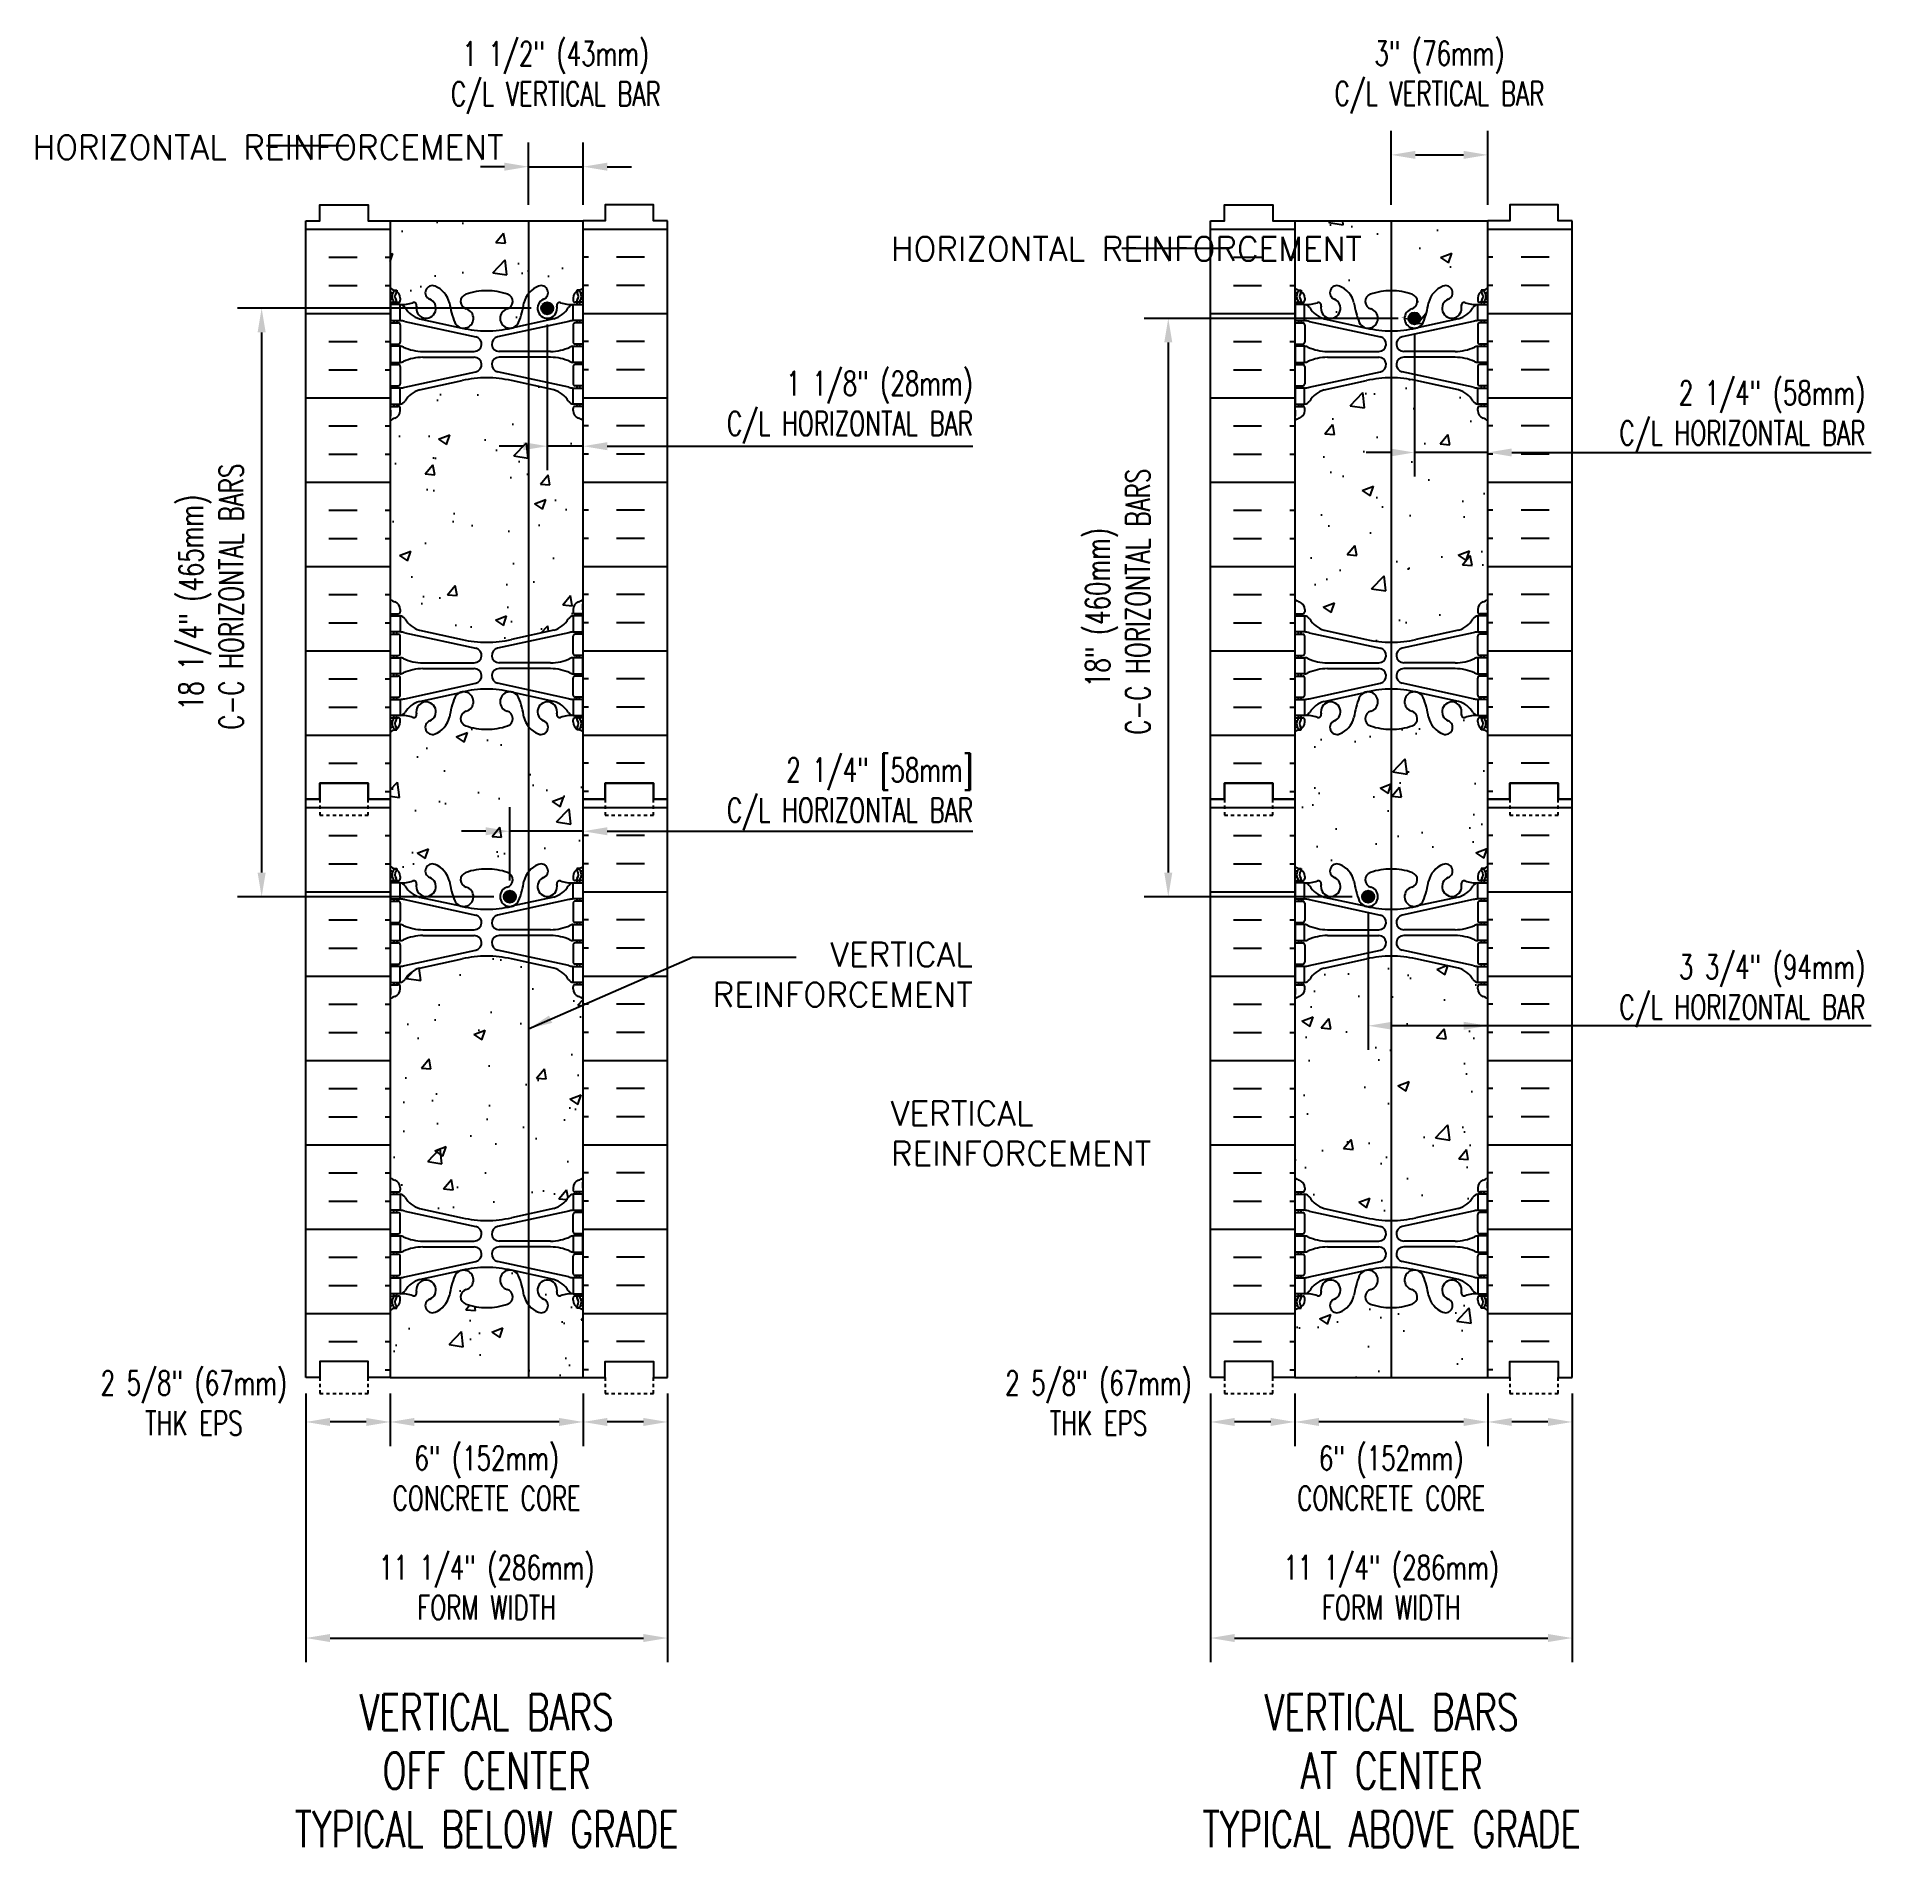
# Model space of a CAD drawing. Header units: inches. Extents: x 129.4 to 186.5, y 203.9 to 260.3.
import ezdxf
from ezdxf.enums import TextEntityAlignment as Align

# ---------------------------------------------------------------- set-up
doc = ezdxf.new("R2010")
doc.units = ezdxf.units.IN
doc.header["$MEASUREMENT"] = 0
doc.linetypes.add('DASHED2', pattern=[0.375, 0.25, -0.125])
for name, color, linetype in [('DIM', 4, 'Continuous'), ('HATCH', 12, 'Continuous'), ('line25', 2, 'Continuous'), ('LINE3', 3, 'Continuous'), ('LINE50', 5, 'Continuous'), ('LINE9', 9, 'Continuous'), ('TEXT', 4, 'Continuous'), ('Web_Edge', 9, 'Continuous')]:
    doc.layers.add(name, color=color, linetype=linetype)
doc.styles.add('DIM', font='romans.shx', dxfattribs={"width": 0.7})
doc.styles.get("Standard").update_dxf_attribs({"font": 'romans.shx', "height": 0.75})
doc.styles.add('Titles', font='romans.shx', dxfattribs={"width": 0.7, "height": 1.125})
doc.dimstyles.new('ext_8', dxfattribs={"dimscale": 8, "dimtxt": 0.09375, "dimasz": 0.09375, "dimexe": 0.09375, "dimexo": 0.0625, "dimgap": 0.0625, "dimtad": 1, "dimdec": 3, "dimzin": 3, "dimdsep": 46, "dimlunit": 4, "dimtxsty": 'DIM', "dimcen": 0.09, "dimdle": 0.09375, "dimclrt": 4, "dimadec": 0, "dimazin": 0, "dimtfac": 1, "dimtdec": 3, "dimtmove": 2, "dimatfit": 3, "dimfxl": 0, "dimfrac": 2, "dimtolj": 1, "dimtzin": 0, "dimarcsym": 0})
doc.dimstyles.new('INT_8', dxfattribs={"dimscale": 8, "dimtxt": 0.09375, "dimasz": 0.09375, "dimexe": 0.09375, "dimexo": 0.0625, "dimgap": 0.0625, "dimtad": 1, "dimdec": 3, "dimzin": 3, "dimdsep": 46, "dimlunit": 4, "dimtxsty": 'DIM', "dimcen": 0.09, "dimdle": 0.09375, "dimse1": 1, "dimclrt": 4, "dimadec": 0, "dimazin": 0, "dimtfac": 1, "dimtdec": 3, "dimtmove": 2, "dimatfit": 3, "dimfxl": 0, "dimfrac": 2, "dimtolj": 1, "dimtzin": 0, "dimarcsym": 0})
pattern_1 = [(50, (0, 0), (3.5863, -0.31376), [0.375, -4.125]), (355, (0, 0), (-0.693757, 3.76096), [0.3, -3.3]), (100.4514, (0.299, -0.026), (2.892544, 3.4472), [0.3187, -3.50571]), (46.1842, (0, 1), (5.336207, -0.827596), [0.5625, -6.1875]), (96.6356, (0.4447, 0.931), (4.67331, 4.87059), [0.47805, -5.25857]), (351.1842, (0, 1), (4.67331, 4.87059), [0.45, -4.95]), (21, (0.5, 0.75), (2.984535, -2.013094), [0.375, -4.125]), (326, (0.5, 0.75), (1.216577, 3.62575), [0.3, -3.3]), (71.4514, (0.7487, 0.5822), (4.20111, 1.612656), [0.3187, -3.50571]), (37.5, (0, 0), (0.0607993, 1.6644693), [0, -3.26, 0, -3.35, 0, -3.3125]), (7.5, (0, 0), (1.315348, 1.972059), [0, -1.91, 0, -3.185, 0, -1.2625]), (327.5, (-1.115, 0), (2.669112, -0.1127744), [0, -1.25, 0, -3.9, 0, -5.175]), (317.5, (-1.615, 0), (2.91593, 0.500525), [0, -1.625, 0, -2.59, 0, -3.675])]

msp = doc.modelspace()

# ---------------------------------------------------------------- texts
at = {"layer": 'DIM', "style": 'Titles', "width": 0.7}
for s, p in [('VERTICAL BARS', (143.43, 207.5357)), ('VERTICAL BARS', (171.5898, 207.5357)), ('OFF CENTER', (143.43, 205.7143)), ('AT CENTER', (171.5898, 205.7143)), ('TYPICAL BELOW GRADE', (143.43, 203.8928)), ('TYPICAL ABOVE GRADE', (171.5898, 203.8928))]:
    msp.add_text(s, height=1.125, dxfattribs=at).set_placement(p, align=Align.CENTER)
at = {"layer": 'DIM', "color": 4, "char_height": 0.75, "style": 'DIM'}
for s, insert, attachment_point in [('\\A1;1 1/2" (43mm)\\PC/L VERTICAL BAR', (145.5809, 258.9727), 5), ('\\A1;3" (76mm)\\PC/L VERTICAL BAR', (173.075, 258.9832), 5), ('\\A1;1 1/8" (28mm)\\PC/L HORIZONTAL BAR', (158.5573, 248.7111), 6), ('\\A1;2 1/4" (58mm)\\PC/L HORIZONTAL BAR', (186.3253, 248.4142), 6), ('\\A1;2 1/4" [58mm]\\PC/L HORIZONTAL BAR', (158.5573, 236.6776), 6), ('\\A1;3 3/4" (94mm)\\PC/L HORIZONTAL BAR', (186.3253, 230.5467), 6), ('\\A1;2 5/8" (67mm)\\PTHK EPS', (134.3186, 217.7213), 5), ('\\A1;2 5/8" (67mm)\\PTHK EPS', (162.4636, 217.7213), 5), ('\\A1;6" (152mm)\\PCONCRETE CORE', (143.43, 215.3831), 5), ('\\A1;6" (152mm)\\PCONCRETE CORE', (171.575, 215.3831), 5), ('\\A1;11 1/4" (286mm)\\PFORM WIDTH', (143.43, 211.9791), 5), ('\\A1;11 1/4" (286mm)\\PFORM WIDTH', (171.575, 211.9791), 5)]:
    msp.add_mtext(s, dxfattribs=dict(at, insert=insert, attachment_point=attachment_point))
at = {"layer": 'TEXT', "char_height": 0.75, "width": 15.763746}
for s, insert, attachment_point in [('HORIZONTAL REINFORCEMENT', (129.2993, 257.1807), 1), ('HORIZONTAL REINFORCEMENT', (156.0071, 254.0227), 1), ('VERTICAL\\PREINFORCEMENT', (158.5573, 232.057), 3), ('VERTICAL\\PREINFORCEMENT', (156.0071, 227.1135), 1)]:
    msp.add_mtext(s, dxfattribs=dict(at, insert=insert, attachment_point=attachment_point))

# ---------------------------------------------------------------- blocks, each defined once
blk = doc.blocks.new('*D3')
at = {"layer": 'Defpoints', "color": 0}
for p in [(145.315, 251.796), (136.427, 233.483), (144.148, 233.483)]:
    blk.add_point(p, dxfattribs=at)
at = {"layer": 'DIM', "color": 0, "lineweight": -2}
for p, q in [((144.815, 251.796), (135.677, 251.796)), ((136.427, 251.046), (136.427, 234.233)), ((143.648, 233.483), (135.677, 233.483))]:
    blk.add_line(p, q, dxfattribs=at)
at = {"layer": 'DIM', "color": 0}
for points in [[(136.302, 251.046), (136.552, 251.046), (136.427, 251.796)], [(136.302, 234.233), (136.552, 234.233), (136.427, 233.483)]]:
    blk.add_solid(points, dxfattribs=at)
at = {"layer": 'DIM', "color": 4, "insert": (134.856, 242.64), "char_height": 0.75, "attachment_point": 5, "rotation": 90, "style": 'DIM'}
blk.add_mtext('\\A1;18 1/4" (465mm)\\P C-C HORIZONTAL BARS', dxfattribs=at)
blk = doc.blocks.new('*D4')
at = {"layer": 'Defpoints', "color": 0}
for p in [(172.293, 251.483), (164.636, 233.483), (170.856, 233.483)]:
    blk.add_point(p, dxfattribs=at)
at = {"layer": 'DIM', "color": 0, "lineweight": -2}
for p, q in [((171.793, 251.483), (163.886, 251.483)), ((164.636, 250.733), (164.636, 234.233)), ((170.356, 233.483), (163.886, 233.483))]:
    blk.add_line(p, q, dxfattribs=at)
at = {"layer": 'DIM', "color": 0}
for points in [[(164.511, 250.733), (164.761, 250.733), (164.636, 251.483)], [(164.511, 234.233), (164.761, 234.233), (164.636, 233.483)]]:
    blk.add_solid(points, dxfattribs=at)
at = {"layer": 'DIM', "color": 4, "insert": (163.065, 242.483), "char_height": 0.75, "attachment_point": 5, "rotation": 90, "style": 'DIM'}
blk.add_mtext('\\A1;18" (460mm)\\P C-C HORIZONTAL BARS', dxfattribs=at)

# ---------------------------------------------------------------- dimensions: what is measured, and where the dimension line sits
at = {"layer": 'DIM'}
for base, p1, p2, text, picture, middle in [((136.427, 233.4834), (145.315, 251.7958), (144.1485, 233.4834), '18 1/4" (465mm)\\P C-C HORIZONTAL BARS', '*D3', (134.8556, 242.6396)), ((164.636, 233.4834), (172.2934, 251.4834), (170.8565, 233.4834), '18" (460mm)\\P C-C HORIZONTAL BARS', '*D4', (163.0646, 242.4834))]:
    dim = msp.add_linear_dim(base=base, p1=p1, p2=p2, angle=90, text=text, dimstyle='ext_8', dxfattribs=at)
    dim.commit()
    dim.dimension.update_dxf_attribs({"geometry": picture, "text_midpoint": middle})

# ---------------------------------------------------------------- hatches: boundary and pattern name
at = {"layer": 'HATCH'}
h = msp.add_hatch(dxfattribs=at)
h.set_pattern_fill('INSUL', color=256, scale=7, style=0)
h.set_pattern_definition([(0, (-2785.7316, -160.492), (0, 2.625), []), (0, (-2785.7316, -159.617), (0, 2.625), [0.875, -0.875]), (0, (-2785.7316, -158.742), (0, 2.625), [0.875, -0.875])])
h.paths.add_polyline_path([(137.805, 236.5176), (138.2425, 236.5176), (138.2425, 237.0176), (139.7425, 237.0176), (139.7425, 236.5176), (140.43, 236.5176), (140.43, 254.5176), (139.7425, 254.5176), (139.7425, 255.0176), (138.2425, 255.0176), (138.2425, 254.5176), (137.805, 254.5176)])
h = msp.add_hatch(dxfattribs=at)
h.set_pattern_fill('INSUL', color=256, scale=7, style=0)
h.set_pattern_definition([(180, (3072.5916, -160.492), (0, 2.625), []), (180, (3072.5916, -159.617), (0, 2.625), [0.875, -0.875]), (180, (3072.5916, -158.742), (0, 2.625), [0.875, -0.875])])
h.paths.add_polyline_path([(149.055, 236.5176), (148.6175, 236.5176), (148.6175, 237.0176), (147.1175, 237.0176), (147.1175, 236.5176), (146.43, 236.5176), (146.43, 254.5176), (147.1175, 254.5176), (147.1175, 255.0176), (148.6175, 255.0176), (148.6175, 254.5176), (149.055, 254.5176)])
h = msp.add_hatch(dxfattribs=at)
h.set_pattern_fill('INSUL', color=256, scale=7, style=0)
h.set_pattern_definition([(0, (-2757.5866, -160.492), (0, 2.625), []), (0, (-2757.5866, -159.617), (0, 2.625), [0.875, -0.875]), (0, (-2757.5866, -158.742), (0, 2.625), [0.875, -0.875])])
h.paths.add_polyline_path([(165.95, 236.5176), (166.3875, 236.5176), (166.3875, 237.0176), (167.8875, 237.0176), (167.8875, 236.5176), (168.575, 236.5176), (168.575, 254.5176), (167.8875, 254.5176), (167.8875, 255.0176), (166.3875, 255.0176), (166.3875, 254.5176), (165.95, 254.5176)])
h = msp.add_hatch(dxfattribs=at)
h.set_pattern_fill('INSUL', color=256, scale=7, style=0)
h.set_pattern_definition([(180, (3100.7365, -160.492), (0, 2.625), []), (180, (3100.7365, -159.617), (0, 2.625), [0.875, -0.875]), (180, (3100.7365, -158.742), (0, 2.625), [0.875, -0.875])])
h.paths.add_polyline_path([(177.2, 236.5176), (176.7625, 236.5176), (176.7625, 237.0176), (175.2625, 237.0176), (175.2625, 236.5176), (174.575, 236.5176), (174.575, 254.5176), (175.2625, 254.5176), (175.2625, 255.0176), (176.7625, 255.0176), (176.7625, 254.5176), (177.2, 254.5176)])
h = msp.add_hatch(dxfattribs=at)
h.set_pattern_fill('AR-CONC', color=256, scale=0.5)
h.set_pattern_definition(pattern_1)
h.paths.add_polyline_path([(146.43, 254.5176), (140.43, 254.5176), (140.43, 252.4286, 0.0643976), (140.54, 252.3626), (140.63, 252.3626), (140.63, 252.3209, -0.2490694), (140.74, 252.1138), (140.74, 252.0463, -0.4142136), (140.6775, 251.9838), (140.63, 251.9838), (140.63, 251.9138), (140.735, 251.9138, 0.1004604), (141.1287, 251.9709, -0.6014354), (141.2482, 251.866, 2.1820948), (141.6583, 252.079, -1), (141.8217, 252.4875, -0.2443795), (142.2701, 251.9667, 0.0531565), (142.4359, 251.3526, 0.2232531), (142.6363, 251.1878), (142.6559, 251.1835, 0.9554716), (142.7942, 251.7769, -0.7355925), (142.7814, 252.235, -0.0827551), (143.43, 252.3431, -0.0827551), (144.0786, 252.235, -0.7355925), (144.0658, 251.7769, 0.9554716), (144.2041, 251.1835), (144.2237, 251.1878, 0.2232531), (144.424, 251.3526, 0.0531565), (144.5899, 251.9667, -0.2443795), (145.0383, 252.4875, -1), (145.2017, 252.079, 2.1820948), (145.6118, 251.866, -0.6014354), (145.7313, 251.9709, 0.1004604), (146.125, 251.9138), (146.23, 251.9138), (146.23, 251.9838), (146.1825, 251.9838, -0.4142136), (146.12, 252.0463), (146.12, 252.1138, -0.2490694), (146.23, 252.3209), (146.23, 252.3626), (146.32, 252.3626, 0.0643976), (146.43, 252.4286)])
h.paths.add_polyline_path([(146.43, 248.299, 0.0824146), (146.2866, 248.3781, -0.3178372), (146.12, 248.6138), (146.12, 248.6813, -0.4142136), (146.1825, 248.7438), (146.23, 248.7438), (146.23, 248.8138), (146.125, 248.8138, -0.1889729), (145.9691, 248.9086, 0.1963228), (145.52, 249.2549), (144.1981, 249.5454, 0.0577947), (143.43, 249.6345, 0.0577947), (142.6618, 249.5454), (141.34, 249.2549, 0.1963228), (140.8909, 248.9086, -0.1889729), (140.735, 248.8138), (140.63, 248.8138), (140.63, 248.7438), (140.6775, 248.7438, -0.4142136), (140.74, 248.6813), (140.74, 248.6138, -0.3178372), (140.5733, 248.3781, 0.0824146), (140.43, 248.299), (140.43, 242.7362, 0.0824146), (140.5733, 242.6571, -0.3178372), (140.74, 242.4214), (140.74, 242.3539, -0.4142136), (140.6775, 242.2914), (140.63, 242.2914), (140.63, 242.2214), (140.735, 242.2214, -0.1889729), (140.8909, 242.1266, 0.1963228), (141.34, 241.7803), (142.6618, 241.4898, 0.0577947), (143.43, 241.4007, 0.0577947), (144.1981, 241.4898), (145.52, 241.7803, 0.1963228), (145.9691, 242.1266, -0.1889729), (146.125, 242.2214), (146.23, 242.2214), (146.23, 242.2914), (146.1825, 242.2914, -0.4142136), (146.12, 242.3539), (146.12, 242.4214, -0.3178372), (146.2866, 242.6571, 0.0824146), (146.43, 242.7362)])
h.paths.add_polyline_path([(146.43, 238.6066, 0.0643976), (146.32, 238.6726), (146.23, 238.6726), (146.23, 238.7143, -0.2490694), (146.12, 238.9214), (146.12, 238.9889, -0.4142136), (146.1825, 239.0514), (146.23, 239.0514), (146.23, 239.1214), (146.125, 239.1214, 0.1004604), (145.7313, 239.0643, -0.6014354), (145.6118, 239.1691, 2.1820948), (145.2017, 238.9562, -1), (145.0383, 238.5477, -0.2443795), (144.5899, 239.0685, 0.0531565), (144.424, 239.6826, 0.2232531), (144.2237, 239.8474), (144.2041, 239.8517, 0.9554716), (144.0658, 239.2582, -0.7355925), (144.0786, 238.8002, -0.0827551), (143.43, 238.6921, -0.0827551), (142.7814, 238.8002, -0.7355925), (142.7942, 239.2582, 0.9554716), (142.6559, 239.8517), (142.6363, 239.8474, 0.2232531), (142.4359, 239.6826, 0.0531565), (142.2701, 239.0685, -0.2443795), (141.8217, 238.5477, -1), (141.6583, 238.9562, 2.1820948), (141.2482, 239.1691, -0.6014354), (141.1287, 239.0643, 0.1004604), (140.735, 239.1214), (140.63, 239.1214), (140.63, 239.0514), (140.6775, 239.0514, -0.4142136), (140.74, 238.9889), (140.74, 238.9214, -0.2490694), (140.63, 238.7143), (140.63, 238.6726), (140.54, 238.6726, 0.0643976), (140.43, 238.6066), (140.43, 236.5176), (140.43, 234.4286, 0.0643976), (140.54, 234.3626), (140.63, 234.3626), (140.63, 234.3209, -0.2490694), (140.74, 234.1138), (140.74, 234.0463, -0.4142136), (140.6775, 233.9838), (140.63, 233.9838), (140.63, 233.9138), (140.735, 233.9138, 0.1004604), (141.1287, 233.9709, -0.6014354), (141.2482, 233.866, 2.1820948), (141.6583, 234.079, -1), (141.8217, 234.4875, -0.2443795), (142.2701, 233.9667, 0.0531565), (142.4359, 233.3526, 0.2232531), (142.6363, 233.1878), (142.6559, 233.1835, 0.9554716), (142.7942, 233.7769, -0.7355925), (142.7814, 234.235, -0.0827551), (143.43, 234.3431, -0.0827551), (144.0786, 234.235, -0.7355925), (144.0658, 233.7769, 0.9554716), (144.2041, 233.1835), (144.2237, 233.1878, 0.2232531), (144.424, 233.3526, 0.0531565), (144.5899, 233.9667, -0.2443795), (145.0383, 234.4875, -1), (145.2017, 234.079, 2.1820948), (145.6118, 233.866, -0.6014354), (145.7313, 233.9709, 0.1004604), (146.125, 233.9138), (146.23, 233.9138), (146.23, 233.9838), (146.1825, 233.9838, -0.4142136), (146.12, 234.0463), (146.12, 234.1138, -0.2490694), (146.23, 234.3209), (146.23, 234.3626), (146.32, 234.3626, 0.0643976), (146.43, 234.4286), (146.43, 236.5176)])
h.paths.add_polyline_path([(146.43, 230.299, 0.0824146), (146.2866, 230.3781, -0.3178372), (146.12, 230.6138), (146.12, 230.6813, -0.4142136), (146.1825, 230.7438), (146.23, 230.7438), (146.23, 230.8138), (146.125, 230.8138, -0.1889729), (145.9691, 230.9086, 0.1963228), (145.52, 231.2549), (144.1981, 231.5454, 0.0577947), (143.43, 231.6345, 0.0577947), (142.6618, 231.5454), (141.34, 231.2549, 0.1963228), (140.8909, 230.9086, -0.1889729), (140.735, 230.8138), (140.63, 230.8138), (140.63, 230.7438), (140.6775, 230.7438, -0.4142136), (140.74, 230.6813), (140.74, 230.6138, -0.3178372), (140.5733, 230.3781, 0.0824146), (140.43, 230.299), (140.43, 224.7362, 0.0824146), (140.5733, 224.6571, -0.3178372), (140.74, 224.4214), (140.74, 224.3539, -0.4142136), (140.6775, 224.2914), (140.63, 224.2914), (140.63, 224.2214), (140.735, 224.2214, -0.1889729), (140.8909, 224.1266, 0.1963228), (141.34, 223.7803), (142.6618, 223.4898, 0.0577947), (143.43, 223.4007, 0.0577947), (144.1981, 223.4898), (145.52, 223.7803, 0.1963228), (145.9691, 224.1266, -0.1889729), (146.125, 224.2214), (146.23, 224.2214), (146.23, 224.2914), (146.1825, 224.2914, -0.4142136), (146.12, 224.3539), (146.12, 224.4214, -0.3178372), (146.2866, 224.6571, 0.0824146), (146.43, 224.7362)])
h.paths.add_polyline_path([(146.43, 220.6066, 0.0643976), (146.32, 220.6726), (146.23, 220.6726), (146.23, 220.7143, -0.2490694), (146.12, 220.9214), (146.12, 220.9889, -0.4142136), (146.1825, 221.0514), (146.23, 221.0514), (146.23, 221.1214), (146.125, 221.1214, 0.1004604), (145.7313, 221.0643, -0.6014354), (145.6118, 221.1691, 2.1820948), (145.2017, 220.9562, -1), (145.0383, 220.5477, -0.2443795), (144.5899, 221.0685, 0.0531565), (144.424, 221.6826, 0.2232531), (144.2237, 221.8474), (144.2041, 221.8517, 0.9554716), (144.0658, 221.2582, -0.7355925), (144.0786, 220.8002, -0.0827551), (143.43, 220.6921, -0.0827551), (142.7814, 220.8002, -0.7355925), (142.7942, 221.2582, 0.9554716), (142.6559, 221.8517), (142.6363, 221.8474, 0.2232531), (142.4359, 221.6826, 0.0531565), (142.2701, 221.0685, -0.2443795), (141.8217, 220.5477, -1), (141.6583, 220.9562, 2.1820948), (141.2482, 221.1691, -0.6014354), (141.1287, 221.0643, 0.1004604), (140.735, 221.1214), (140.63, 221.1214), (140.63, 221.0514), (140.6775, 221.0514, -0.4142136), (140.74, 220.9889), (140.74, 220.9214, -0.2490694), (140.63, 220.7143), (140.63, 220.6726), (140.54, 220.6726, 0.0643976), (140.43, 220.6066), (140.43, 218.5176), (146.43, 218.5176)])
h = msp.add_hatch(dxfattribs=at)
h.set_pattern_fill('AR-CONC', color=256, scale=0.5)
h.set_pattern_definition(pattern_1)
h.paths.add_polyline_path([(174.575, 254.5176), (168.575, 254.5176), (168.575, 252.4286, 0.0643976), (168.685, 252.3626), (168.775, 252.3626), (168.775, 252.3209, -0.2490694), (168.885, 252.1138), (168.885, 252.0463, -0.4142136), (168.8225, 251.9838), (168.775, 251.9838), (168.775, 251.9138), (168.88, 251.9138, 0.1004604), (169.2737, 251.9709, -0.6014354), (169.3932, 251.866, 2.1820948), (169.8032, 252.079, -1), (169.9667, 252.4875, -0.2443795), (170.4151, 251.9667, 0.0531565), (170.5809, 251.3526, 0.2232531), (170.7813, 251.1878), (170.8009, 251.1835, 0.9554716), (170.9392, 251.7769, -0.7355925), (170.9264, 252.235, -0.0827551), (171.575, 252.3431, -0.0827551), (172.2236, 252.235, -0.7355925), (172.2108, 251.7769, 0.9554716), (172.3491, 251.1835), (172.3687, 251.1878, 0.2232531), (172.569, 251.3526, 0.0531565), (172.7348, 251.9667, -0.2443795), (173.1832, 252.4875, -1), (173.3467, 252.079, 2.1820948), (173.7568, 251.866, -0.6014354), (173.8763, 251.9709, 0.1004604), (174.27, 251.9138), (174.375, 251.9138), (174.375, 251.9838), (174.3275, 251.9838, -0.4142136), (174.265, 252.0463), (174.265, 252.1138, -0.2490694), (174.375, 252.3209), (174.375, 252.3626), (174.465, 252.3626, 0.0643976), (174.575, 252.4286)])
h.paths.add_polyline_path([(174.575, 248.299, 0.0824146), (174.4316, 248.3781, -0.3178372), (174.265, 248.6138), (174.265, 248.6813, -0.4142136), (174.3275, 248.7438), (174.375, 248.7438), (174.375, 248.8138), (174.27, 248.8138, -0.1889729), (174.1141, 248.9086, 0.1963228), (173.665, 249.2549), (172.3431, 249.5454, 0.0577947), (171.575, 249.6345, 0.0577947), (170.8068, 249.5454), (169.485, 249.2549, 0.1963228), (169.0358, 248.9086, -0.1889729), (168.88, 248.8138), (168.775, 248.8138), (168.775, 248.7438), (168.8225, 248.7438, -0.4142136), (168.885, 248.6813), (168.885, 248.6138, -0.3178372), (168.7183, 248.3781, 0.0824146), (168.575, 248.299), (168.575, 242.7362, 0.0824146), (168.7183, 242.6571, -0.3178372), (168.885, 242.4214), (168.885, 242.3539, -0.4142136), (168.8225, 242.2914), (168.775, 242.2914), (168.775, 242.2214), (168.88, 242.2214, -0.1889729), (169.0358, 242.1266, 0.1963228), (169.485, 241.7803), (170.8068, 241.4898, 0.0577947), (171.575, 241.4007, 0.0577947), (172.3431, 241.4898), (173.665, 241.7803, 0.1963228), (174.1141, 242.1266, -0.1889729), (174.27, 242.2214), (174.375, 242.2214), (174.375, 242.2914), (174.3275, 242.2914, -0.4142136), (174.265, 242.3539), (174.265, 242.4214, -0.3178372), (174.4316, 242.6571, 0.0824146), (174.575, 242.7362)])
h.paths.add_polyline_path([(174.575, 238.6066, 0.0643976), (174.465, 238.6726), (174.375, 238.6726), (174.375, 238.7143, -0.2490694), (174.265, 238.9214), (174.265, 238.9889, -0.4142136), (174.3275, 239.0514), (174.375, 239.0514), (174.375, 239.1214), (174.27, 239.1214, 0.1004604), (173.8763, 239.0643, -0.6014354), (173.7568, 239.1691, 2.1820948), (173.3467, 238.9562, -1), (173.1832, 238.5477, -0.2443795), (172.7348, 239.0685, 0.0531565), (172.569, 239.6826, 0.2232531), (172.3687, 239.8474), (172.3491, 239.8517, 0.9554716), (172.2108, 239.2582, -0.7355925), (172.2236, 238.8002, -0.0827551), (171.575, 238.6921, -0.0827551), (170.9264, 238.8002, -0.7355925), (170.9392, 239.2582, 0.9554716), (170.8009, 239.8517), (170.7813, 239.8474, 0.2232531), (170.5809, 239.6826, 0.0531565), (170.4151, 239.0685, -0.2443795), (169.9667, 238.5477, -1), (169.8032, 238.9562, 2.1820948), (169.3932, 239.1691, -0.6014354), (169.2737, 239.0643, 0.1004604), (168.88, 239.1214), (168.775, 239.1214), (168.775, 239.0514), (168.8225, 239.0514, -0.4142136), (168.885, 238.9889), (168.885, 238.9214, -0.2490694), (168.775, 238.7143), (168.775, 238.6726), (168.685, 238.6726, 0.0643976), (168.575, 238.6066), (168.575, 236.5176), (168.575, 234.4286, 0.0643976), (168.685, 234.3626), (168.775, 234.3626), (168.775, 234.3209, -0.2490694), (168.885, 234.1138), (168.885, 234.0463, -0.4142136), (168.8225, 233.9838), (168.775, 233.9838), (168.775, 233.9138), (168.88, 233.9138, 0.1004604), (169.2737, 233.9709, -0.6014354), (169.3932, 233.866, 2.1820948), (169.8032, 234.079, -1), (169.9667, 234.4875, -0.2443795), (170.4151, 233.9667, 0.0531565), (170.5809, 233.3526, 0.2232531), (170.7813, 233.1878), (170.8009, 233.1835, 0.9554716), (170.9392, 233.7769, -0.7355925), (170.9264, 234.235, -0.0827551), (171.575, 234.3431, -0.0827551), (172.2236, 234.235, -0.7355925), (172.2108, 233.7769, 0.9554716), (172.3491, 233.1835), (172.3687, 233.1878, 0.2232531), (172.569, 233.3526, 0.0531565), (172.7348, 233.9667, -0.2443795), (173.1832, 234.4875, -1), (173.3467, 234.079, 2.1820948), (173.7568, 233.866, -0.6014354), (173.8763, 233.9709, 0.1004604), (174.27, 233.9138), (174.375, 233.9138), (174.375, 233.9838), (174.3275, 233.9838, -0.4142136), (174.265, 234.0463), (174.265, 234.1138, -0.2490694), (174.375, 234.3209), (174.375, 234.3626), (174.465, 234.3626, 0.0643976), (174.575, 234.4286), (174.575, 236.5176)])
h.paths.add_polyline_path([(174.575, 230.299, 0.0824146), (174.4316, 230.3781, -0.3178372), (174.265, 230.6138), (174.265, 230.6813, -0.4142136), (174.3275, 230.7438), (174.375, 230.7438), (174.375, 230.8138), (174.27, 230.8138, -0.1889729), (174.1141, 230.9086, 0.1963228), (173.665, 231.2549), (172.3431, 231.5454, 0.0577947), (171.575, 231.6345, 0.0577947), (170.8068, 231.5454), (169.485, 231.2549, 0.1963228), (169.0358, 230.9086, -0.1889729), (168.88, 230.8138), (168.775, 230.8138), (168.775, 230.7438), (168.8225, 230.7438, -0.4142136), (168.885, 230.6813), (168.885, 230.6138, -0.3178372), (168.7183, 230.3781, 0.0824146), (168.575, 230.299), (168.575, 224.7362, 0.0824146), (168.7183, 224.6571, -0.3178372), (168.885, 224.4214), (168.885, 224.3539, -0.4142136), (168.8225, 224.2914), (168.775, 224.2914), (168.775, 224.2214), (168.88, 224.2214, -0.1889729), (169.0358, 224.1266, 0.1963228), (169.485, 223.7803), (170.8068, 223.4898, 0.0577947), (171.575, 223.4007, 0.0577947), (172.3431, 223.4898), (173.665, 223.7803, 0.1963228), (174.1141, 224.1266, -0.1889729), (174.27, 224.2214), (174.375, 224.2214), (174.375, 224.2914), (174.3275, 224.2914, -0.4142136), (174.265, 224.3539), (174.265, 224.4214, -0.3178372), (174.4316, 224.6571, 0.0824146), (174.575, 224.7362)])
h.paths.add_polyline_path([(174.575, 220.6066, 0.0643976), (174.465, 220.6726), (174.375, 220.6726), (174.375, 220.7143, -0.2490694), (174.265, 220.9214), (174.265, 220.9889, -0.4142136), (174.3275, 221.0514), (174.375, 221.0514), (174.375, 221.1214), (174.27, 221.1214, 0.1004604), (173.8763, 221.0643, -0.6014354), (173.7568, 221.1691, 2.1820948), (173.3467, 220.9562, -1), (173.1832, 220.5477, -0.2443795), (172.7348, 221.0685, 0.0531565), (172.569, 221.6826, 0.2232531), (172.3687, 221.8474), (172.3491, 221.8517, 0.9554716), (172.2108, 221.2582, -0.7355925), (172.2236, 220.8002, -0.0827551), (171.575, 220.6921, -0.0827551), (170.9264, 220.8002, -0.7355925), (170.9392, 221.2582, 0.9554716), (170.8009, 221.8517), (170.7813, 221.8474, 0.2232531), (170.5809, 221.6826, 0.0531565), (170.4151, 221.0685, -0.2443795), (169.9667, 220.5477, -1), (169.8032, 220.9562, 2.1820948), (169.3932, 221.1691, -0.6014354), (169.2737, 221.0643, 0.1004604), (168.88, 221.1214), (168.775, 221.1214), (168.775, 221.0514), (168.8225, 221.0514, -0.4142136), (168.885, 220.9889), (168.885, 220.9214, -0.2490694), (168.775, 220.7143), (168.775, 220.6726), (168.685, 220.6726, 0.0643976), (168.575, 220.6066), (168.575, 218.5176), (174.575, 218.5176)])
h = msp.add_hatch(dxfattribs=at)
h.set_pattern_fill('INSUL', color=256, scale=7, style=0)
h.set_pattern_definition([(0, (-2785.7316, -178.492), (0, 2.625), []), (0, (-2785.7316, -177.617), (0, 2.625), [0.875, -0.875]), (0, (-2785.7316, -176.742), (0, 2.625), [0.875, -0.875])])
h.paths.add_polyline_path([(137.805, 218.5176), (138.2425, 218.5176), (138.2425, 219.0176), (139.7425, 219.0176), (139.7425, 218.5176), (140.43, 218.5176), (140.43, 236.5176), (139.7425, 236.5176), (139.7425, 237.0176), (138.2425, 237.0176), (138.2425, 236.5176), (137.805, 236.5176)])
h = msp.add_hatch(dxfattribs=at)
h.set_pattern_fill('INSUL', color=256, scale=7, style=0)
h.set_pattern_definition([(180, (3072.5916, -178.492), (0, 2.625), []), (180, (3072.5916, -177.617), (0, 2.625), [0.875, -0.875]), (180, (3072.5916, -176.742), (0, 2.625), [0.875, -0.875])])
h.paths.add_polyline_path([(149.055, 218.5176), (148.6175, 218.5176), (148.6175, 219.0176), (147.1175, 219.0176), (147.1175, 218.5176), (146.43, 218.5176), (146.43, 236.5176), (147.1175, 236.5176), (147.1175, 237.0176), (148.6175, 237.0176), (148.6175, 236.5176), (149.055, 236.5176)])
h = msp.add_hatch(dxfattribs=at)
h.set_pattern_fill('INSUL', color=256, scale=7, style=0)
h.set_pattern_definition([(0, (-2757.5866, -178.492), (0, 2.625), []), (0, (-2757.5866, -177.617), (0, 2.625), [0.875, -0.875]), (0, (-2757.5866, -176.742), (0, 2.625), [0.875, -0.875])])
h.paths.add_polyline_path([(165.95, 218.5176), (166.3875, 218.5176), (166.3875, 219.0176), (167.8875, 219.0176), (167.8875, 218.5176), (168.575, 218.5176), (168.575, 236.5176), (167.8875, 236.5176), (167.8875, 237.0176), (166.3875, 237.0176), (166.3875, 236.5176), (165.95, 236.5176)])
h = msp.add_hatch(dxfattribs=at)
h.set_pattern_fill('INSUL', color=256, scale=7, style=0)
h.set_pattern_definition([(180, (3100.7365, -178.492), (0, 2.625), []), (180, (3100.7365, -177.617), (0, 2.625), [0.875, -0.875]), (180, (3100.7365, -176.742), (0, 2.625), [0.875, -0.875])])
h.paths.add_polyline_path([(177.2, 218.5176), (176.7625, 218.5176), (176.7625, 219.0176), (175.2625, 219.0176), (175.2625, 218.5176), (174.575, 218.5176), (174.575, 236.5176), (175.2625, 236.5176), (175.2625, 237.0176), (176.7625, 237.0176), (176.7625, 236.5176), (177.2, 236.5176)])
at = {"layer": 'LINE3'}
for points in [[(145.1275, 251.7958, 1), (145.5025, 251.7958, 1)], [(172.1059, 251.4834, 1), (172.4809, 251.4834, 1)], [(143.961, 233.4834, 1), (144.336, 233.4834, 1)], [(170.669, 233.4834, 1), (171.044, 233.4834, 1)]]:
    msp.add_hatch(color=256, dxfattribs=at).paths.add_polyline_path(points)

# ---------------------------------------------------------------- linework, layer by layer
at = {"layer": 'DIM'}
for p, q in [((144.7317, 255.0176), (144.7317, 256.9549)), ((146.43, 255.0176), (146.43, 256.9549)), ((171.575, 255.0176), (171.575, 257.3218)), ((174.575, 255.0176), (174.575, 257.3218)), ((172.325, 256.5718), (173.825, 256.5718)), ((143.9817, 256.2049), (143.2317, 256.2049)), ((144.7317, 256.2049), (146.43, 256.2049)), ((147.18, 256.2049), (147.93, 256.2049)), ((145.315, 251.2958), (145.315, 246.755)), ((172.2934, 250.9834), (172.2934, 246.558)), ((144.565, 247.505), (143.815, 247.505)), ((146.43, 247.505), (145.315, 247.505)), ((147.18, 247.505), (158.5573, 247.505)), ((171.5434, 247.308), (170.7934, 247.308)), ((174.575, 247.308), (172.2934, 247.308)), ((175.325, 247.308), (186.5108, 247.308)), ((144.1485, 233.9834), (144.1485, 236.2692)), ((143.3985, 235.5192), (142.6485, 235.5192)), ((146.43, 235.5192), (144.1485, 235.5192)), ((147.18, 235.5192), (158.5573, 235.5192)), ((170.8565, 232.9834), (170.8565, 228.715)), ((186.5108, 229.465), (171.6065, 229.465)), ((137.805, 218.0176), (137.805, 216.3824)), ((137.805, 218.0176), (137.805, 209.6576)), ((140.43, 218.0176), (140.43, 216.3824)), ((140.43, 218.0176), (140.43, 216.3824)), ((146.43, 218.0176), (146.43, 216.3824)), ((146.43, 218.0176), (146.43, 216.3824)), ((149.055, 218.0176), (149.055, 216.3824)), ((149.055, 218.0176), (149.055, 209.6576)), ((165.95, 218.0176), (165.95, 209.6576)), ((165.95, 218.0176), (165.95, 216.3824)), ((168.575, 218.0176), (168.575, 216.3824)), ((168.575, 218.0176), (168.575, 216.3824)), ((174.575, 218.0176), (174.575, 216.3824)), ((174.575, 218.0176), (174.575, 216.3824)), ((177.2, 218.0176), (177.2, 209.6576)), ((177.2, 218.0176), (177.2, 216.3824)), ((139.68, 217.1324), (138.555, 217.1324)), ((145.68, 217.1324), (141.18, 217.1324)), ((148.305, 217.1324), (147.18, 217.1324)), ((167.825, 217.1324), (166.7, 217.1324)), ((173.825, 217.1324), (169.325, 217.1324)), ((176.45, 217.1324), (175.325, 217.1324)), ((138.555, 210.4076), (148.305, 210.4076)), ((166.7, 210.4076), (176.45, 210.4076))]:
    msp.add_line(p, q, dxfattribs=at)
for points in [[(143.9817, 256.3299), (143.9817, 256.0799), (144.7317, 256.2049)], [(147.18, 256.3299), (147.18, 256.0799), (146.43, 256.2049)], [(172.325, 256.6968), (172.325, 256.4468), (171.575, 256.5718)], [(173.825, 256.6968), (173.825, 256.4468), (174.575, 256.5718)], [(144.565, 247.63), (144.565, 247.38), (145.315, 247.505)], [(147.18, 247.63), (147.18, 247.38), (146.43, 247.505)], [(171.5434, 247.433), (171.5434, 247.183), (172.2934, 247.308)], [(175.325, 247.433), (175.325, 247.183), (174.575, 247.308)], [(143.3985, 235.6442), (143.3985, 235.3942), (144.1485, 235.5192)], [(147.18, 235.6442), (147.18, 235.3942), (146.43, 235.5192)], [(171.6065, 229.59), (171.6065, 229.34), (170.8565, 229.465)], [(173.825, 229.59), (173.825, 229.34), (174.575, 229.465)], [(138.555, 217.2574), (138.555, 217.0074), (137.805, 217.1324)], [(139.68, 217.2574), (139.68, 217.0074), (140.43, 217.1324)], [(141.18, 217.2574), (141.18, 217.0074), (140.43, 217.1324)], [(145.68, 217.2574), (145.68, 217.0074), (146.43, 217.1324)], [(147.18, 217.2574), (147.18, 217.0074), (146.43, 217.1324)], [(148.305, 217.2574), (148.305, 217.0074), (149.055, 217.1324)], [(166.7, 217.2574), (166.7, 217.0074), (165.95, 217.1324)], [(167.825, 217.2574), (167.825, 217.0074), (168.575, 217.1324)], [(169.325, 217.2574), (169.325, 217.0074), (168.575, 217.1324)], [(173.825, 217.2574), (173.825, 217.0074), (174.575, 217.1324)], [(175.325, 217.2574), (175.325, 217.0074), (174.575, 217.1324)], [(176.45, 217.2574), (176.45, 217.0074), (177.2, 217.1324)], [(138.555, 210.5326), (138.555, 210.2826), (137.805, 210.4076)], [(148.305, 210.5326), (148.305, 210.2826), (149.055, 210.4076)], [(166.7, 210.5326), (166.7, 210.2826), (165.95, 210.4076)], [(176.45, 210.5326), (176.45, 210.2826), (177.2, 210.4076)]]:
    msp.add_solid(points, dxfattribs=at)
at = {"layer": 'HATCH'}
for p, q in [((140.43, 254.5176), (146.43, 254.5176)), ((168.575, 254.5176), (174.575, 254.5176)), ((140.43, 218.5176), (146.43, 218.5176)), ((168.575, 218.5176), (174.575, 218.5176))]:
    msp.add_line(p, q, dxfattribs=at)
at = {"layer": 'line25'}
for p, q in [((140.43, 254.5176), (140.43, 236.5176)), ((146.43, 236.5176), (146.43, 254.5176)), ((168.575, 254.5176), (168.575, 236.5176)), ((174.575, 236.5176), (174.575, 254.5176)), ((140.43, 236.5176), (140.43, 218.5176)), ((146.43, 218.5176), (146.43, 236.5176)), ((168.575, 236.5176), (168.575, 218.5176)), ((174.575, 218.5176), (174.575, 236.5176))]:
    msp.add_line(p, q, dxfattribs=at)
at = {"layer": 'LINE3'}
for p, q in [((144.7317, 254.5176), (144.7317, 218.5176)), ((171.575, 254.5176), (171.575, 218.5176))]:
    msp.add_line(p, q, dxfattribs=at)
for centre in [(145.315, 251.7958), (172.2934, 251.4834), (144.1485, 233.4834), (170.8565, 233.4834)]:
    msp.add_circle(centre, 0.1875, dxfattribs=at)
at = {"layer": 'LINE50'}
for p, q in [((137.805, 236.5176), (137.805, 254.5176)), ((149.055, 236.5176), (149.055, 254.5176)), ((165.95, 236.5176), (165.95, 254.5176)), ((177.2, 236.5176), (177.2, 254.5176)), ((137.805, 218.5176), (137.805, 236.5176)), ((149.055, 218.5176), (149.055, 236.5176)), ((165.95, 218.5176), (165.95, 236.5176)), ((177.2, 218.5176), (177.2, 236.5176))]:
    msp.add_line(p, q, dxfattribs=at)
for points in [[(137.805, 254.5176), (138.2425, 254.5176), (138.2425, 255.0176), (139.7425, 255.0176), (139.7425, 254.5176), (140.43, 254.5176)], [(149.055, 254.5176), (148.6175, 254.5176), (148.6175, 255.0176), (147.1175, 255.0176), (147.1175, 254.5176), (146.43, 254.5176)], [(165.95, 254.5176), (166.3875, 254.5176), (166.3875, 255.0176), (167.8875, 255.0176), (167.8875, 254.5176), (168.575, 254.5176)], [(177.2, 254.5176), (176.7625, 254.5176), (176.7625, 255.0176), (175.2625, 255.0176), (175.2625, 254.5176), (174.575, 254.5176)], [(137.805, 236.5176), (138.2425, 236.5176), (138.2425, 237.0176), (139.7425, 237.0176), (139.7425, 236.5176), (140.43, 236.5176)], [(140.43, 236.5176), (139.7425, 236.5176), (139.7425, 237.0176), (138.2425, 237.0176), (138.2425, 236.5176), (137.805, 236.5176)], [(149.055, 236.5176), (148.6175, 236.5176), (148.6175, 237.0176), (147.1175, 237.0176), (147.1175, 236.5176), (146.43, 236.5176)], [(146.43, 236.5176), (147.1175, 236.5176), (147.1175, 237.0176), (148.6175, 237.0176), (148.6175, 236.5176), (149.055, 236.5176)], [(165.95, 236.5176), (166.3875, 236.5176), (166.3875, 237.0176), (167.8875, 237.0176), (167.8875, 236.5176), (168.575, 236.5176)], [(168.575, 236.5176), (167.8875, 236.5176), (167.8875, 237.0176), (166.3875, 237.0176), (166.3875, 236.5176), (165.95, 236.5176)], [(177.2, 236.5176), (176.7625, 236.5176), (176.7625, 237.0176), (175.2625, 237.0176), (175.2625, 236.5176), (174.575, 236.5176)], [(174.575, 236.5176), (175.2625, 236.5176), (175.2625, 237.0176), (176.7625, 237.0176), (176.7625, 236.5176), (177.2, 236.5176)], [(140.43, 218.5176), (139.7425, 218.5176), (139.7425, 219.0176), (138.2425, 219.0176), (138.2425, 218.5176), (137.805, 218.5176)], [(146.43, 218.5176), (147.1175, 218.5176), (147.1175, 219.0176), (148.6175, 219.0176), (148.6175, 218.5176), (149.055, 218.5176)], [(168.575, 218.5176), (167.8875, 218.5176), (167.8875, 219.0176), (166.3875, 219.0176), (166.3875, 218.5176), (165.95, 218.5176)], [(174.575, 218.5176), (175.2625, 218.5176), (175.2625, 219.0176), (176.7625, 219.0176), (176.7625, 218.5176), (177.2, 218.5176)]]:
    msp.add_lwpolyline(points, dxfattribs=at)
at = {"layer": 'LINE9', "linetype": 'DASHED2', "ltscale": 0.15}
for points in [[(138.2425, 236.5176), (138.2425, 236.5176), (138.2425, 236.0176), (139.7425, 236.0176), (139.7425, 236.5176), (139.7425, 236.5176)], [(147.1175, 236.5176), (147.1175, 236.5176), (147.1175, 236.0176), (148.6175, 236.0176), (148.6175, 236.5176), (148.6175, 236.5176)], [(166.3875, 236.5176), (166.3875, 236.5176), (166.3875, 236.0176), (167.8875, 236.0176), (167.8875, 236.5176), (167.8875, 236.5176)], [(175.2625, 236.5176), (175.2625, 236.5176), (175.2625, 236.0176), (176.7625, 236.0176), (176.7625, 236.5176), (176.7625, 236.5176)], [(138.2425, 218.5176), (138.2425, 218.5176), (138.2425, 218.0176), (139.7425, 218.0176), (139.7425, 218.5176), (139.7425, 218.5176)], [(147.1175, 218.5176), (147.1175, 218.5176), (147.1175, 218.0176), (148.6175, 218.0176), (148.6175, 218.5176), (148.6175, 218.5176)], [(166.3875, 218.5176), (166.3875, 218.5176), (166.3875, 218.0176), (167.8875, 218.0176), (167.8875, 218.5176), (167.8875, 218.5176)], [(175.2625, 218.5176), (175.2625, 218.5176), (175.2625, 218.0176), (176.7625, 218.0176), (176.7625, 218.5176), (176.7625, 218.5176)]]:
    msp.add_lwpolyline(points, dxfattribs=at)
at = {"layer": 'TEXT'}
for points in [[(145.194, 251.8778, 0, 0.36, 0), (144.4061, 252.555, 0, 0, 0), (139.1374, 256.8529, 0, 0, 0)], [(172.1059, 251.4834, 0, 0.36, 0), (171.1415, 251.8148, 0, 0, 0), (166.5566, 253.6548, 0, 0, 0)], [(171.575, 226.8327, 0, 0.36, 0), (170.495, 226.8327, 0, 0, 0), (161.6402, 226.8327, 0, 0, 0)]]:
    msp.add_lwpolyline(points, format="xyseb", dxfattribs=at)
for points in [[(139.1374, 256.8529), (136.5748, 256.8529)], [(166.5566, 253.6548), (163.1904, 253.6548)]]:
    msp.add_lwpolyline(points, dxfattribs=at)
at = {"layer": 'Web_Edge'}
for p, q in [((140.54, 252.3626), (140.63, 252.3626)), ((140.63, 252.3626), (140.63, 252.3209)), ((146.32, 252.3626), (146.23, 252.3626)), ((146.23, 252.3626), (146.23, 252.3209)), ((168.685, 252.3626), (168.775, 252.3626)), ((168.775, 252.3626), (168.775, 252.3209)), ((174.465, 252.3626), (174.375, 252.3626)), ((174.375, 252.3626), (174.375, 252.3209)), ((140.43, 252.0838), (140.4719, 252.0838)), ((140.43, 251.9838), (140.6775, 251.9838)), ((140.54, 251.9838), (140.54, 251.9138)), ((140.63, 251.9838), (140.63, 251.9138)), ((140.74, 252.1138), (140.74, 252.0463)), ((146.12, 252.1138), (146.12, 252.0463)), ((146.43, 251.9838), (146.1825, 251.9838)), ((146.23, 251.9838), (146.23, 251.9138)), ((146.32, 251.9838), (146.32, 251.9138)), ((146.43, 252.0838), (146.3881, 252.0838)), ((168.575, 252.0838), (168.6168, 252.0838)), ((168.575, 251.9838), (168.8225, 251.9838)), ((168.685, 251.9838), (168.685, 251.9138)), ((168.775, 251.9838), (168.775, 251.9138)), ((168.885, 252.1138), (168.885, 252.0463)), ((174.265, 252.1138), (174.265, 252.0463)), ((174.575, 251.9838), (174.3275, 251.9838)), ((174.375, 251.9838), (174.375, 251.9138)), ((174.465, 251.9838), (174.465, 251.9138)), ((174.575, 252.0838), (174.5331, 252.0838)), ((140.43, 251.3438), (140.6775, 251.3438)), ((140.54, 251.4138), (140.54, 251.3438)), ((140.63, 251.4138), (140.63, 251.3438)), ((140.74, 251.2813), (140.74, 250.7463)), ((140.879, 251.39), (143.0902, 250.9084)), ((141.34, 251.4727), (142.6618, 251.1822)), ((145.981, 251.39), (143.7697, 250.9084)), ((145.52, 251.4727), (144.1981, 251.1822)), ((146.12, 251.2813), (146.12, 250.7463)), ((146.43, 251.3438), (146.1825, 251.3438)), ((146.23, 251.4138), (146.23, 251.3438)), ((146.32, 251.4138), (146.32, 251.3438)), ((168.575, 251.3438), (168.8225, 251.3438)), ((168.685, 251.4138), (168.685, 251.3438)), ((168.775, 251.4138), (168.775, 251.3438)), ((168.885, 251.2813), (168.885, 250.7463)), ((169.024, 251.39), (171.2352, 250.9084)), ((169.485, 251.4727), (170.8068, 251.1822)), ((174.126, 251.39), (171.9147, 250.9084)), ((173.665, 251.4727), (172.3431, 251.1822)), ((174.265, 251.2813), (174.265, 250.7463)), ((174.575, 251.3438), (174.3275, 251.3438)), ((174.375, 251.4138), (174.375, 251.3438)), ((174.465, 251.4138), (174.465, 251.3438)), ((140.43, 250.6838), (140.6775, 250.6838)), ((140.54, 250.6838), (140.54, 250.6138)), ((140.63, 250.6838), (140.63, 250.6138)), ((146.43, 250.6838), (146.1825, 250.6838)), ((146.23, 250.6838), (146.23, 250.6138)), ((146.32, 250.6838), (146.32, 250.6138)), ((168.575, 250.6838), (168.8225, 250.6838)), ((168.685, 250.6838), (168.685, 250.6138)), ((168.775, 250.6838), (168.775, 250.6138)), ((174.575, 250.6838), (174.3275, 250.6838)), ((174.375, 250.6838), (174.375, 250.6138)), ((174.465, 250.6838), (174.465, 250.6138)), ((140.43, 250.0438), (140.6775, 250.0438)), ((140.54, 250.1138), (140.54, 250.0438)), ((140.63, 250.1138), (140.63, 250.0438)), ((141.4447, 250.4538), (143.0409, 250.4538)), ((141.4447, 250.2738), (143.0409, 250.2738)), ((145.4153, 250.4538), (143.8191, 250.4538)), ((145.4153, 250.2738), (143.8191, 250.2738)), ((146.43, 250.0438), (146.1825, 250.0438)), ((146.23, 250.1138), (146.23, 250.0438)), ((146.32, 250.1138), (146.32, 250.0438)), ((168.575, 250.0438), (168.8225, 250.0438)), ((168.685, 250.1138), (168.685, 250.0438)), ((168.775, 250.1138), (168.775, 250.0438)), ((169.5897, 250.4538), (171.1858, 250.4538)), ((169.5897, 250.2738), (171.1858, 250.2738)), ((173.5602, 250.4538), (171.9641, 250.4538)), ((173.5602, 250.2738), (171.9641, 250.2738)), ((174.575, 250.0438), (174.3275, 250.0438)), ((174.375, 250.1138), (174.375, 250.0438)), ((174.465, 250.1138), (174.465, 250.0438)), ((140.74, 249.9813), (140.74, 249.4463)), ((140.879, 249.3376), (143.0902, 249.8191)), ((141.34, 249.2549), (142.6618, 249.5454)), ((145.981, 249.3376), (143.7697, 249.8191)), ((145.52, 249.2549), (144.1981, 249.5454)), ((146.12, 249.9813), (146.12, 249.4463)), ((168.885, 249.9813), (168.885, 249.4463)), ((169.024, 249.3376), (171.2352, 249.8191)), ((169.485, 249.2549), (170.8068, 249.5454)), ((174.126, 249.3376), (171.9147, 249.8191)), ((173.665, 249.2549), (172.3431, 249.5454)), ((174.265, 249.9813), (174.265, 249.4463)), ((140.43, 249.3838), (140.6775, 249.3838)), ((140.54, 249.3838), (140.54, 249.3138)), ((140.63, 249.3838), (140.63, 249.3138)), ((146.43, 249.3838), (146.1825, 249.3838)), ((146.23, 249.3838), (146.23, 249.3138)), ((146.32, 249.3838), (146.32, 249.3138)), ((168.575, 249.3838), (168.8225, 249.3838)), ((168.685, 249.3838), (168.685, 249.3138)), ((168.775, 249.3838), (168.775, 249.3138)), ((174.575, 249.3838), (174.3275, 249.3838)), ((174.375, 249.3838), (174.375, 249.3138)), ((174.465, 249.3838), (174.465, 249.3138)), ((140.43, 248.7438), (140.6775, 248.7438)), ((140.44, 248.6238), (140.44, 248.4377)), ((140.54, 248.8138), (140.54, 248.7438)), ((140.63, 248.8138), (140.63, 248.7438)), ((140.74, 248.6138), (140.74, 248.6813)), ((146.12, 248.6138), (146.12, 248.6813)), ((146.43, 248.7438), (146.1825, 248.7438)), ((146.23, 248.8138), (146.23, 248.7438)), ((146.32, 248.8138), (146.32, 248.7438)), ((146.42, 248.6238), (146.42, 248.4377)), ((168.575, 248.7438), (168.8225, 248.7438)), ((168.585, 248.6238), (168.585, 248.4377)), ((168.685, 248.8138), (168.685, 248.7438)), ((168.775, 248.8138), (168.775, 248.7438)), ((168.885, 248.6138), (168.885, 248.6813)), ((174.265, 248.6138), (174.265, 248.6813)), ((174.575, 248.7438), (174.3275, 248.7438)), ((174.375, 248.8138), (174.375, 248.7438)), ((174.465, 248.8138), (174.465, 248.7438)), ((174.565, 248.6238), (174.565, 248.4377)), ((140.43, 242.2914), (140.6775, 242.2914)), ((140.44, 242.4114), (140.44, 242.5975)), ((140.54, 242.2214), (140.54, 242.2914)), ((140.63, 242.2214), (140.63, 242.2914)), ((140.74, 242.4214), (140.74, 242.3539)), ((146.12, 242.4214), (146.12, 242.3539)), ((146.43, 242.2914), (146.1825, 242.2914)), ((146.23, 242.2214), (146.23, 242.2914)), ((146.32, 242.2214), (146.32, 242.2914)), ((146.42, 242.4114), (146.42, 242.5975)), ((168.575, 242.2914), (168.8225, 242.2914)), ((168.585, 242.4114), (168.585, 242.5975)), ((168.685, 242.2214), (168.685, 242.2914)), ((168.775, 242.2214), (168.775, 242.2914)), ((168.885, 242.4214), (168.885, 242.3539)), ((174.265, 242.4214), (174.265, 242.3539)), ((174.575, 242.2914), (174.3275, 242.2914)), ((174.375, 242.2214), (174.375, 242.2914)), ((174.465, 242.2214), (174.465, 242.2914)), ((174.565, 242.4114), (174.565, 242.5975)), ((140.43, 241.6514), (140.6775, 241.6514)), ((140.54, 241.6514), (140.54, 241.7214)), ((140.63, 241.6514), (140.63, 241.7214)), ((140.74, 241.0539), (140.74, 241.5889)), ((140.879, 241.6976), (143.0902, 241.2161)), ((141.34, 241.7803), (142.6618, 241.4898)), ((145.981, 241.6976), (143.7697, 241.2161)), ((145.52, 241.7803), (144.1981, 241.4898)), ((146.12, 241.0539), (146.12, 241.5889)), ((146.43, 241.6514), (146.1825, 241.6514)), ((146.23, 241.6514), (146.23, 241.7214)), ((146.32, 241.6514), (146.32, 241.7214)), ((168.575, 241.6514), (168.8225, 241.6514)), ((168.685, 241.6514), (168.685, 241.7214)), ((168.775, 241.6514), (168.775, 241.7214)), ((168.885, 241.0539), (168.885, 241.5889)), ((169.024, 241.6976), (171.2352, 241.2161)), ((169.485, 241.7803), (170.8068, 241.4898)), ((174.126, 241.6976), (171.9147, 241.2161)), ((173.665, 241.7803), (172.3431, 241.4898)), ((174.265, 241.0539), (174.265, 241.5889)), ((174.575, 241.6514), (174.3275, 241.6514)), ((174.375, 241.6514), (174.375, 241.7214)), ((174.465, 241.6514), (174.465, 241.7214)), ((140.43, 240.9914), (140.6775, 240.9914)), ((140.54, 240.9214), (140.54, 240.9914)), ((140.63, 240.9214), (140.63, 240.9914)), ((146.43, 240.9914), (146.1825, 240.9914)), ((146.23, 240.9214), (146.23, 240.9914)), ((146.32, 240.9214), (146.32, 240.9914)), ((168.575, 240.9914), (168.8225, 240.9914)), ((168.685, 240.9214), (168.685, 240.9914)), ((168.775, 240.9214), (168.775, 240.9914)), ((174.575, 240.9914), (174.3275, 240.9914)), ((174.375, 240.9214), (174.375, 240.9914)), ((174.465, 240.9214), (174.465, 240.9914)), ((140.43, 240.3514), (140.6775, 240.3514)), ((140.54, 240.3514), (140.54, 240.4214)), ((140.63, 240.3514), (140.63, 240.4214)), ((141.4447, 240.7614), (143.0409, 240.7614)), ((141.4447, 240.5814), (143.0409, 240.5814)), ((145.4153, 240.7614), (143.8191, 240.7614)), ((145.4153, 240.5814), (143.8191, 240.5814)), ((146.43, 240.3514), (146.1825, 240.3514)), ((146.23, 240.3514), (146.23, 240.4214)), ((146.32, 240.3514), (146.32, 240.4214)), ((168.575, 240.3514), (168.8225, 240.3514)), ((168.685, 240.3514), (168.685, 240.4214)), ((168.775, 240.3514), (168.775, 240.4214)), ((169.5897, 240.7614), (171.1858, 240.7614)), ((169.5897, 240.5814), (171.1858, 240.5814)), ((173.5602, 240.7614), (171.9641, 240.7614)), ((173.5602, 240.5814), (171.9641, 240.5814)), ((174.575, 240.3514), (174.3275, 240.3514)), ((174.375, 240.3514), (174.375, 240.4214)), ((174.465, 240.3514), (174.465, 240.4214)), ((140.74, 239.7539), (140.74, 240.2889)), ((140.879, 239.6452), (143.0902, 240.1268)), ((141.34, 239.5625), (142.6618, 239.853)), ((145.981, 239.6452), (143.7697, 240.1268)), ((145.52, 239.5625), (144.1981, 239.853)), ((146.12, 239.7539), (146.12, 240.2889)), ((168.885, 239.7539), (168.885, 240.2889)), ((169.024, 239.6452), (171.2352, 240.1268)), ((169.485, 239.5625), (170.8068, 239.853)), ((174.126, 239.6452), (171.9147, 240.1268)), ((173.665, 239.5625), (172.3431, 239.853)), ((174.265, 239.7539), (174.265, 240.2889)), ((140.43, 239.6914), (140.6775, 239.6914)), ((140.54, 239.6214), (140.54, 239.6914)), ((140.63, 239.6214), (140.63, 239.6914)), ((146.43, 239.6914), (146.1825, 239.6914)), ((146.23, 239.6214), (146.23, 239.6914)), ((146.32, 239.6214), (146.32, 239.6914)), ((168.575, 239.6914), (168.8225, 239.6914)), ((168.685, 239.6214), (168.685, 239.6914)), ((168.775, 239.6214), (168.775, 239.6914)), ((174.575, 239.6914), (174.3275, 239.6914)), ((174.375, 239.6214), (174.375, 239.6914)), ((174.465, 239.6214), (174.465, 239.6914)), ((140.43, 239.0514), (140.6775, 239.0514)), ((140.43, 238.9514), (140.4719, 238.9514)), ((140.54, 239.0514), (140.54, 239.1214)), ((140.54, 238.6726), (140.63, 238.6726)), ((140.63, 239.0514), (140.63, 239.1214)), ((140.63, 238.6726), (140.63, 238.7143)), ((140.74, 238.9214), (140.74, 238.9889)), ((146.12, 238.9214), (146.12, 238.9889)), ((146.43, 239.0514), (146.1825, 239.0514)), ((146.23, 239.0514), (146.23, 239.1214)), ((146.23, 238.6726), (146.23, 238.7143)), ((146.32, 238.6726), (146.23, 238.6726)), ((146.32, 239.0514), (146.32, 239.1214)), ((146.43, 238.9514), (146.3881, 238.9514)), ((168.575, 239.0514), (168.8225, 239.0514)), ((168.575, 238.9514), (168.6168, 238.9514)), ((168.685, 239.0514), (168.685, 239.1214)), ((168.685, 238.6726), (168.775, 238.6726)), ((168.775, 239.0514), (168.775, 239.1214)), ((168.775, 238.6726), (168.775, 238.7143)), ((168.885, 238.9214), (168.885, 238.9889)), ((174.265, 238.9214), (174.265, 238.9889)), ((174.575, 239.0514), (174.3275, 239.0514)), ((174.375, 239.0514), (174.375, 239.1214)), ((174.375, 238.6726), (174.375, 238.7143)), ((174.465, 238.6726), (174.375, 238.6726)), ((174.465, 239.0514), (174.465, 239.1214)), ((174.575, 238.9514), (174.5331, 238.9514)), ((140.43, 234.0838), (140.4719, 234.0838)), ((140.54, 234.3626), (140.63, 234.3626)), ((140.63, 234.3626), (140.63, 234.3209)), ((140.74, 234.1138), (140.74, 234.0463)), ((146.12, 234.1138), (146.12, 234.0463)), ((146.32, 234.3626), (146.23, 234.3626)), ((146.23, 234.3626), (146.23, 234.3209)), ((146.43, 234.0838), (146.3881, 234.0838)), ((168.575, 234.0838), (168.6168, 234.0838)), ((168.685, 234.3626), (168.775, 234.3626)), ((168.775, 234.3626), (168.775, 234.3209)), ((168.885, 234.1138), (168.885, 234.0463)), ((174.265, 234.1138), (174.265, 234.0463)), ((174.465, 234.3626), (174.375, 234.3626)), ((174.375, 234.3626), (174.375, 234.3209)), ((174.575, 234.0838), (174.5331, 234.0838)), ((140.43, 233.9838), (140.6775, 233.9838)), ((140.54, 233.9838), (140.54, 233.9138)), ((140.63, 233.9838), (140.63, 233.9138)), ((141.34, 233.4727), (142.6618, 233.1822)), ((145.52, 233.4727), (144.1981, 233.1822)), ((146.43, 233.9838), (146.1825, 233.9838)), ((146.23, 233.9838), (146.23, 233.9138)), ((146.32, 233.9838), (146.32, 233.9138)), ((168.575, 233.9838), (168.8225, 233.9838)), ((168.685, 233.9838), (168.685, 233.9138)), ((168.775, 233.9838), (168.775, 233.9138)), ((169.485, 233.4727), (170.8068, 233.1822)), ((173.665, 233.4727), (172.3431, 233.1822)), ((174.575, 233.9838), (174.3275, 233.9838)), ((174.375, 233.9838), (174.375, 233.9138)), ((174.465, 233.9838), (174.465, 233.9138)), ((140.43, 233.3438), (140.6775, 233.3438)), ((140.54, 233.4138), (140.54, 233.3438)), ((140.63, 233.4138), (140.63, 233.3438)), ((140.74, 233.2813), (140.74, 232.7463)), ((140.879, 233.39), (143.0902, 232.9084)), ((145.981, 233.39), (143.7697, 232.9084)), ((146.12, 233.2813), (146.12, 232.7463)), ((146.43, 233.3438), (146.1825, 233.3438)), ((146.23, 233.4138), (146.23, 233.3438)), ((146.32, 233.4138), (146.32, 233.3438)), ((168.575, 233.3438), (168.8225, 233.3438)), ((168.685, 233.4138), (168.685, 233.3438)), ((168.775, 233.4138), (168.775, 233.3438)), ((168.885, 233.2813), (168.885, 232.7463)), ((169.024, 233.39), (171.2352, 232.9084)), ((174.126, 233.39), (171.9147, 232.9084)), ((174.265, 233.2813), (174.265, 232.7463)), ((174.575, 233.3438), (174.3275, 233.3438)), ((174.375, 233.4138), (174.375, 233.3438)), ((174.465, 233.4138), (174.465, 233.3438)), ((140.43, 232.6838), (140.6775, 232.6838)), ((140.54, 232.6838), (140.54, 232.6138)), ((140.63, 232.6838), (140.63, 232.6138)), ((141.4447, 232.4538), (143.0409, 232.4538)), ((145.4153, 232.4538), (143.8191, 232.4538)), ((146.43, 232.6838), (146.1825, 232.6838)), ((146.23, 232.6838), (146.23, 232.6138)), ((146.32, 232.6838), (146.32, 232.6138)), ((168.575, 232.6838), (168.8225, 232.6838)), ((168.685, 232.6838), (168.685, 232.6138)), ((168.775, 232.6838), (168.775, 232.6138)), ((169.5897, 232.4538), (171.1858, 232.4538)), ((173.5602, 232.4538), (171.9641, 232.4538)), ((174.575, 232.6838), (174.3275, 232.6838)), ((174.375, 232.6838), (174.375, 232.6138)), ((174.465, 232.6838), (174.465, 232.6138)), ((140.43, 232.0438), (140.6775, 232.0438)), ((140.54, 232.1138), (140.54, 232.0438)), ((140.63, 232.1138), (140.63, 232.0438)), ((140.74, 231.9813), (140.74, 231.4463)), ((140.879, 231.3376), (143.0902, 231.8191)), ((141.4447, 232.2738), (143.0409, 232.2738)), ((145.981, 231.3376), (143.7697, 231.8191)), ((145.4153, 232.2738), (143.8191, 232.2738)), ((146.12, 231.9813), (146.12, 231.4463)), ((146.43, 232.0438), (146.1825, 232.0438)), ((146.23, 232.1138), (146.23, 232.0438)), ((146.32, 232.1138), (146.32, 232.0438)), ((168.575, 232.0438), (168.8225, 232.0438)), ((168.685, 232.1138), (168.685, 232.0438)), ((168.775, 232.1138), (168.775, 232.0438)), ((168.885, 231.9813), (168.885, 231.4463)), ((169.024, 231.3376), (171.2352, 231.8191)), ((169.5897, 232.2738), (171.1858, 232.2738)), ((174.126, 231.3376), (171.9147, 231.8191)), ((173.5602, 232.2738), (171.9641, 232.2738)), ((174.265, 231.9813), (174.265, 231.4463)), ((174.575, 232.0438), (174.3275, 232.0438)), ((174.375, 232.1138), (174.375, 232.0438)), ((174.465, 232.1138), (174.465, 232.0438)), ((140.43, 231.3838), (140.6775, 231.3838)), ((140.54, 231.3838), (140.54, 231.3138)), ((140.63, 231.3838), (140.63, 231.3138)), ((141.34, 231.2549), (142.6618, 231.5454)), ((145.52, 231.2549), (144.1981, 231.5454)), ((146.43, 231.3838), (146.1825, 231.3838)), ((146.23, 231.3838), (146.23, 231.3138)), ((146.32, 231.3838), (146.32, 231.3138)), ((168.575, 231.3838), (168.8225, 231.3838)), ((168.685, 231.3838), (168.685, 231.3138)), ((168.775, 231.3838), (168.775, 231.3138)), ((169.485, 231.2549), (170.8068, 231.5454)), ((173.665, 231.2549), (172.3431, 231.5454)), ((174.575, 231.3838), (174.3275, 231.3838)), ((174.375, 231.3838), (174.375, 231.3138)), ((174.465, 231.3838), (174.465, 231.3138)), ((140.43, 230.7438), (140.6775, 230.7438)), ((140.44, 230.6238), (140.44, 230.4377)), ((140.54, 230.8138), (140.54, 230.7438)), ((140.63, 230.8138), (140.63, 230.7438)), ((140.74, 230.6138), (140.74, 230.6813)), ((146.12, 230.6138), (146.12, 230.6813)), ((146.43, 230.7438), (146.1825, 230.7438)), ((146.23, 230.8138), (146.23, 230.7438)), ((146.32, 230.8138), (146.32, 230.7438)), ((146.42, 230.6238), (146.42, 230.4377)), ((168.575, 230.7438), (168.8225, 230.7438)), ((168.585, 230.6238), (168.585, 230.4377)), ((168.685, 230.8138), (168.685, 230.7438)), ((168.775, 230.8138), (168.775, 230.7438)), ((168.885, 230.6138), (168.885, 230.6813)), ((174.265, 230.6138), (174.265, 230.6813)), ((174.575, 230.7438), (174.3275, 230.7438)), ((174.375, 230.8138), (174.375, 230.7438)), ((174.465, 230.8138), (174.465, 230.7438)), ((174.565, 230.6238), (174.565, 230.4377)), ((140.44, 224.4114), (140.44, 224.5975)), ((140.74, 224.4214), (140.74, 224.3539)), ((146.12, 224.4214), (146.12, 224.3539)), ((146.42, 224.4114), (146.42, 224.5975)), ((168.585, 224.4114), (168.585, 224.5975)), ((168.885, 224.4214), (168.885, 224.3539)), ((174.265, 224.4214), (174.265, 224.3539)), ((174.565, 224.4114), (174.565, 224.5975)), ((140.43, 224.2914), (140.6775, 224.2914)), ((140.54, 224.2214), (140.54, 224.2914)), ((140.63, 224.2214), (140.63, 224.2914)), ((141.34, 223.7803), (142.6618, 223.4898)), ((145.52, 223.7803), (144.1981, 223.4898)), ((146.43, 224.2914), (146.1825, 224.2914)), ((146.23, 224.2214), (146.23, 224.2914)), ((146.32, 224.2214), (146.32, 224.2914)), ((168.575, 224.2914), (168.8225, 224.2914)), ((168.685, 224.2214), (168.685, 224.2914)), ((168.775, 224.2214), (168.775, 224.2914)), ((169.485, 223.7803), (170.8068, 223.4898)), ((173.665, 223.7803), (172.3431, 223.4898)), ((174.575, 224.2914), (174.3275, 224.2914)), ((174.375, 224.2214), (174.375, 224.2914)), ((174.465, 224.2214), (174.465, 224.2914)), ((140.43, 223.6514), (140.6775, 223.6514)), ((140.54, 223.6514), (140.54, 223.7214)), ((140.63, 223.6514), (140.63, 223.7214)), ((140.74, 223.0539), (140.74, 223.5889)), ((140.879, 223.6976), (143.0902, 223.2161)), ((145.981, 223.6976), (143.7697, 223.2161)), ((146.12, 223.0539), (146.12, 223.5889)), ((146.43, 223.6514), (146.1825, 223.6514)), ((146.23, 223.6514), (146.23, 223.7214)), ((146.32, 223.6514), (146.32, 223.7214)), ((168.575, 223.6514), (168.8225, 223.6514)), ((168.685, 223.6514), (168.685, 223.7214)), ((168.775, 223.6514), (168.775, 223.7214)), ((168.885, 223.0539), (168.885, 223.5889)), ((169.024, 223.6976), (171.2352, 223.2161)), ((174.126, 223.6976), (171.9147, 223.2161)), ((174.265, 223.0539), (174.265, 223.5889)), ((174.575, 223.6514), (174.3275, 223.6514)), ((174.375, 223.6514), (174.375, 223.7214)), ((174.465, 223.6514), (174.465, 223.7214)), ((140.43, 222.9914), (140.6775, 222.9914)), ((140.54, 222.9214), (140.54, 222.9914)), ((140.63, 222.9214), (140.63, 222.9914)), ((141.4447, 222.7614), (143.0409, 222.7614)), ((145.4153, 222.7614), (143.8191, 222.7614)), ((146.43, 222.9914), (146.1825, 222.9914)), ((146.23, 222.9214), (146.23, 222.9914)), ((146.32, 222.9214), (146.32, 222.9914)), ((168.575, 222.9914), (168.8225, 222.9914)), ((168.685, 222.9214), (168.685, 222.9914)), ((168.775, 222.9214), (168.775, 222.9914)), ((169.5897, 222.7614), (171.1858, 222.7614)), ((173.5602, 222.7614), (171.9641, 222.7614)), ((174.575, 222.9914), (174.3275, 222.9914)), ((174.375, 222.9214), (174.375, 222.9914)), ((174.465, 222.9214), (174.465, 222.9914)), ((140.43, 222.3514), (140.6775, 222.3514)), ((140.54, 222.3514), (140.54, 222.4214)), ((140.63, 222.3514), (140.63, 222.4214)), ((140.74, 221.7539), (140.74, 222.2889)), ((140.879, 221.6452), (143.0902, 222.1268)), ((141.4447, 222.5814), (143.0409, 222.5814)), ((145.981, 221.6452), (143.7697, 222.1268)), ((145.4153, 222.5814), (143.8191, 222.5814)), ((146.12, 221.7539), (146.12, 222.2889)), ((146.43, 222.3514), (146.1825, 222.3514)), ((146.23, 222.3514), (146.23, 222.4214)), ((146.32, 222.3514), (146.32, 222.4214)), ((168.575, 222.3514), (168.8225, 222.3514)), ((168.685, 222.3514), (168.685, 222.4214)), ((168.775, 222.3514), (168.775, 222.4214)), ((168.885, 221.7539), (168.885, 222.2889)), ((169.024, 221.6452), (171.2352, 222.1268)), ((169.5897, 222.5814), (171.1858, 222.5814)), ((174.126, 221.6452), (171.9147, 222.1268)), ((173.5602, 222.5814), (171.9641, 222.5814)), ((174.265, 221.7539), (174.265, 222.2889)), ((174.575, 222.3514), (174.3275, 222.3514)), ((174.375, 222.3514), (174.375, 222.4214)), ((174.465, 222.3514), (174.465, 222.4214)), ((140.43, 221.6914), (140.6775, 221.6914)), ((140.54, 221.6214), (140.54, 221.6914)), ((140.63, 221.6214), (140.63, 221.6914)), ((141.34, 221.5625), (142.6618, 221.853)), ((145.52, 221.5625), (144.1981, 221.853)), ((146.43, 221.6914), (146.1825, 221.6914)), ((146.23, 221.6214), (146.23, 221.6914)), ((146.32, 221.6214), (146.32, 221.6914)), ((168.575, 221.6914), (168.8225, 221.6914)), ((168.685, 221.6214), (168.685, 221.6914)), ((168.775, 221.6214), (168.775, 221.6914)), ((169.485, 221.5625), (170.8068, 221.853)), ((173.665, 221.5625), (172.3431, 221.853)), ((174.575, 221.6914), (174.3275, 221.6914)), ((174.375, 221.6214), (174.375, 221.6914)), ((174.465, 221.6214), (174.465, 221.6914)), ((140.43, 221.0514), (140.6775, 221.0514)), ((140.43, 220.9514), (140.4719, 220.9514)), ((140.54, 221.0514), (140.54, 221.1214)), ((140.63, 221.0514), (140.63, 221.1214)), ((140.74, 220.9214), (140.74, 220.9889)), ((146.12, 220.9214), (146.12, 220.9889)), ((146.43, 221.0514), (146.1825, 221.0514)), ((146.23, 221.0514), (146.23, 221.1214)), ((146.32, 221.0514), (146.32, 221.1214)), ((146.43, 220.9514), (146.3881, 220.9514)), ((168.575, 221.0514), (168.8225, 221.0514)), ((168.575, 220.9514), (168.6168, 220.9514)), ((168.685, 221.0514), (168.685, 221.1214)), ((168.775, 221.0514), (168.775, 221.1214)), ((168.885, 220.9214), (168.885, 220.9889)), ((174.265, 220.9214), (174.265, 220.9889)), ((174.575, 221.0514), (174.3275, 221.0514)), ((174.375, 221.0514), (174.375, 221.1214)), ((174.465, 221.0514), (174.465, 221.1214)), ((174.575, 220.9514), (174.5331, 220.9514)), ((140.54, 220.6726), (140.63, 220.6726)), ((140.63, 220.6726), (140.63, 220.7143)), ((146.23, 220.6726), (146.23, 220.7143)), ((146.32, 220.6726), (146.23, 220.6726)), ((168.685, 220.6726), (168.775, 220.6726)), ((168.775, 220.6726), (168.775, 220.7143)), ((174.375, 220.6726), (174.375, 220.7143)), ((174.465, 220.6726), (174.375, 220.6726))]:
    msp.add_line(p, q, dxfattribs=at)
for points in [[(140.435, 251.4138), (140.735, 251.4138), (140.735, 251.9138), (140.435, 251.9138)], [(146.425, 251.4138), (146.125, 251.4138), (146.125, 251.9138), (146.425, 251.9138)], [(168.58, 251.4138), (168.88, 251.4138), (168.88, 251.9138), (168.58, 251.9138)], [(174.57, 251.4138), (174.27, 251.4138), (174.27, 251.9138), (174.57, 251.9138)], [(140.435, 250.1138), (140.735, 250.1138), (140.735, 250.6138), (140.435, 250.6138)], [(146.425, 250.1138), (146.125, 250.1138), (146.125, 250.6138), (146.425, 250.6138)], [(168.58, 250.1138), (168.88, 250.1138), (168.88, 250.6138), (168.58, 250.6138)], [(174.57, 250.1138), (174.27, 250.1138), (174.27, 250.6138), (174.57, 250.6138)], [(140.435, 248.8138), (140.735, 248.8138), (140.735, 249.3138), (140.435, 249.3138)], [(146.425, 248.8138), (146.125, 248.8138), (146.125, 249.3138), (146.425, 249.3138)], [(168.58, 248.8138), (168.88, 248.8138), (168.88, 249.3138), (168.58, 249.3138)], [(174.57, 248.8138), (174.27, 248.8138), (174.27, 249.3138), (174.57, 249.3138)], [(140.435, 242.2214), (140.735, 242.2214), (140.735, 241.7214), (140.435, 241.7214)], [(146.425, 242.2214), (146.125, 242.2214), (146.125, 241.7214), (146.425, 241.7214)], [(168.58, 242.2214), (168.88, 242.2214), (168.88, 241.7214), (168.58, 241.7214)], [(174.57, 242.2214), (174.27, 242.2214), (174.27, 241.7214), (174.57, 241.7214)], [(140.435, 240.9214), (140.735, 240.9214), (140.735, 240.4214), (140.435, 240.4214)], [(146.425, 240.9214), (146.125, 240.9214), (146.125, 240.4214), (146.425, 240.4214)], [(168.58, 240.9214), (168.88, 240.9214), (168.88, 240.4214), (168.58, 240.4214)], [(174.57, 240.9214), (174.27, 240.9214), (174.27, 240.4214), (174.57, 240.4214)], [(140.435, 239.6214), (140.735, 239.6214), (140.735, 239.1214), (140.435, 239.1214)], [(146.425, 239.6214), (146.125, 239.6214), (146.125, 239.1214), (146.425, 239.1214)], [(168.58, 239.6214), (168.88, 239.6214), (168.88, 239.1214), (168.58, 239.1214)], [(174.57, 239.6214), (174.27, 239.6214), (174.27, 239.1214), (174.57, 239.1214)], [(140.435, 233.4138), (140.735, 233.4138), (140.735, 233.9138), (140.435, 233.9138)], [(146.425, 233.4138), (146.125, 233.4138), (146.125, 233.9138), (146.425, 233.9138)], [(168.58, 233.4138), (168.88, 233.4138), (168.88, 233.9138), (168.58, 233.9138)], [(174.57, 233.4138), (174.27, 233.4138), (174.27, 233.9138), (174.57, 233.9138)], [(140.435, 232.1138), (140.735, 232.1138), (140.735, 232.6138), (140.435, 232.6138)], [(146.425, 232.1138), (146.125, 232.1138), (146.125, 232.6138), (146.425, 232.6138)], [(168.58, 232.1138), (168.88, 232.1138), (168.88, 232.6138), (168.58, 232.6138)], [(174.57, 232.1138), (174.27, 232.1138), (174.27, 232.6138), (174.57, 232.6138)], [(140.435, 230.8138), (140.735, 230.8138), (140.735, 231.3138), (140.435, 231.3138)], [(146.425, 230.8138), (146.125, 230.8138), (146.125, 231.3138), (146.425, 231.3138)], [(168.58, 230.8138), (168.88, 230.8138), (168.88, 231.3138), (168.58, 231.3138)], [(174.57, 230.8138), (174.27, 230.8138), (174.27, 231.3138), (174.57, 231.3138)], [(140.435, 224.2214), (140.735, 224.2214), (140.735, 223.7214), (140.435, 223.7214)], [(146.425, 224.2214), (146.125, 224.2214), (146.125, 223.7214), (146.425, 223.7214)], [(168.58, 224.2214), (168.88, 224.2214), (168.88, 223.7214), (168.58, 223.7214)], [(174.57, 224.2214), (174.27, 224.2214), (174.27, 223.7214), (174.57, 223.7214)], [(140.435, 222.9214), (140.735, 222.9214), (140.735, 222.4214), (140.435, 222.4214)], [(146.425, 222.9214), (146.125, 222.9214), (146.125, 222.4214), (146.425, 222.4214)], [(168.58, 222.9214), (168.88, 222.9214), (168.88, 222.4214), (168.58, 222.4214)], [(174.57, 222.9214), (174.27, 222.9214), (174.27, 222.4214), (174.57, 222.4214)], [(140.435, 221.6214), (140.735, 221.6214), (140.735, 221.1214), (140.435, 221.1214)], [(146.425, 221.6214), (146.125, 221.6214), (146.125, 221.1214), (146.425, 221.1214)], [(168.58, 221.6214), (168.88, 221.6214), (168.88, 221.1214), (168.58, 221.1214)], [(174.57, 221.6214), (174.27, 221.6214), (174.27, 221.1214), (174.57, 221.1214)]]:
    msp.add_lwpolyline(points, close=True, dxfattribs=at)
for centre, radius, start, end in [((140.74, 252.8209), 0.5, 231.68334, 250.52878), ((140.74, 252.8209), 0.6, 238.89067, 245.07477), ((140.7337, 252.1683), 0.25, 140.11451, 222.46087), ((140.5759, 252.2992), 0.045, 319.1879, 141.448), ((140.49, 252.1138), 0.25, 0, 70.52878), ((141.74, 252.2832), 0.22, 68.19625, 248.19625), ((141.545, 251.7958), 0.745, 13.26522, 68.19625), ((143.43, 250.3431), 2, 90, 108.92296), ((143.43, 250.3431), 2, 71.07704, 90), ((145.315, 251.7958), 0.745, 111.80375, 166.73478), ((145.12, 252.2832), 0.22, 291.80375, 111.80375), ((146.37, 252.1138), 0.25, 109.47122, 180), ((146.284, 252.2992), 0.045, 38.552, 220.8121), ((146.12, 252.8209), 0.5, 289.47122, 308.31666), ((146.1263, 252.1683), 0.25, 317.53913, 39.88549), ((146.12, 252.8209), 0.6, 294.92523, 301.10933), ((168.885, 252.8209), 0.5, 231.68334, 250.52878), ((168.885, 252.8209), 0.6, 238.89067, 245.07477), ((168.8787, 252.1683), 0.25, 140.11451, 222.46087), ((168.7209, 252.2992), 0.045, 319.1879, 141.448), ((168.635, 252.1138), 0.25, 0, 70.52878), ((169.885, 252.2832), 0.22, 68.19625, 248.19625), ((169.69, 251.7958), 0.745, 13.26522, 68.19625), ((171.575, 250.3431), 2, 90, 108.92296), ((171.575, 250.3431), 2, 71.07704, 90), ((173.46, 251.7958), 0.745, 111.80375, 166.73478), ((173.265, 252.2832), 0.22, 291.80375, 111.80375), ((174.515, 252.1138), 0.25, 109.47122, 180), ((174.429, 252.2992), 0.045, 38.552, 220.8121), ((174.265, 252.8209), 0.5, 289.47122, 308.31666), ((174.2713, 252.1683), 0.25, 317.53913, 39.88549), ((174.265, 252.8209), 0.6, 294.92523, 301.10933), ((140.4719, 252.1038), 0.02, 270, 14.15407), ((140.4787, 252.2586), 0.02, 340.7916, 65.07477), ((140.5825, 252.0299), 0.045, 222.46087, 42.46087), ((140.7337, 252.1683), 0.16, 140.00008, 222.46087), ((140.6775, 252.0463), 0.0625, 270, 0), ((140.791, 252.9122), 1, 266.78787, 289.9067), ((140.6919, 251.6675), 0.25, 37.27766, 80.0823), ((141.5394, 252.1957), 0.75, 210.15498, 254.58381), ((141.1606, 251.8868), 0.09, 346.67951, 108.86514), ((141.545, 251.7958), 0.305, 166.67951, 68.19625), ((145.2329, 252.4374), 3, 189.02727, 201.19839), ((142.7115, 251.4834), 0.305, 205.37817, 74.27465), ((142.8592, 252.008), 0.24, 108.92296, 254.27465), ((144.1485, 251.4834), 0.305, 105.72535, 334.62183), ((144.0007, 252.008), 0.24, 285.72535, 71.07704), ((141.627, 252.4374), 3, 338.80161, 350.97273), ((145.315, 251.7958), 0.305, 111.80375, 13.32049), ((145.3206, 252.1957), 0.75, 285.41619, 329.84502), ((145.6994, 251.8868), 0.09, 71.13486, 193.32049), ((146.0689, 252.9122), 1, 250.0933, 273.21213), ((146.168, 251.6675), 0.25, 99.9177, 142.72234), ((146.1825, 252.0463), 0.0625, 180, 270), ((146.2775, 252.0299), 0.045, 137.53913, 317.53913), ((146.1263, 252.1683), 0.16, 317.53913, 39.99992), ((146.3813, 252.2586), 0.02, 114.92523, 199.2084), ((146.3881, 252.1038), 0.02, 165.84593, 270), ((168.6168, 252.1038), 0.02, 270, 14.15407), ((168.6237, 252.2586), 0.02, 340.7916, 65.07477), ((168.7274, 252.0299), 0.045, 222.46087, 42.46087), ((168.8787, 252.1683), 0.16, 140.00008, 222.46087), ((168.8225, 252.0463), 0.0625, 270, 0), ((168.936, 252.9122), 1, 266.78787, 289.9067), ((168.8369, 251.6675), 0.25, 37.27766, 80.0823), ((169.6843, 252.1957), 0.75, 210.15498, 254.58381), ((169.3056, 251.8868), 0.09, 346.67951, 108.86514), ((169.69, 251.7958), 0.305, 166.67951, 68.19625), ((173.3779, 252.4374), 3, 189.02727, 201.19839), ((170.8565, 251.4834), 0.305, 205.37817, 74.27465), ((171.0042, 252.008), 0.24, 108.92296, 254.27465), ((172.2934, 251.4834), 0.305, 105.72535, 334.62183), ((172.1457, 252.008), 0.24, 285.72535, 71.07704), ((169.772, 252.4374), 3, 338.80161, 350.97273), ((173.46, 251.7958), 0.305, 111.80375, 13.32049), ((173.4656, 252.1957), 0.75, 285.41619, 329.84502), ((173.8443, 251.8868), 0.09, 71.13486, 193.32049), ((174.2139, 252.9122), 1, 250.0933, 273.21213), ((174.313, 251.6675), 0.25, 99.9177, 142.72234), ((174.3275, 252.0463), 0.0625, 180, 270), ((174.4225, 252.0299), 0.045, 137.53913, 317.53913), ((174.2713, 252.1683), 0.16, 317.53913, 39.99992), ((174.5262, 252.2586), 0.02, 114.92523, 199.2084), ((174.5331, 252.1038), 0.02, 165.84593, 270), ((140.6775, 251.2813), 0.0625, 0, 90), ((140.6443, 250.4179), 1, 76.42909, 84.79907), ((143.43, 254.4492), 3.3562, 256.76915, 270), ((143.43, 254.4492), 3.3562, 270, 283.23085), ((146.2156, 250.4179), 1, 95.20093, 103.57091), ((146.1825, 251.2813), 0.0625, 90, 180), ((168.8225, 251.2813), 0.0625, 0, 90), ((168.7893, 250.4179), 1, 76.42909, 84.79907), ((171.575, 254.4492), 3.3562, 256.76915, 270), ((171.575, 254.4492), 3.3562, 270, 283.23085), ((174.3606, 250.4179), 1, 95.20093, 103.57091), ((174.3275, 251.2813), 0.0625, 90, 180), ((140.6775, 250.7463), 0.0625, 270, 0), ((140.7309, 250.3951), 0.2187, 60.49375, 88.91995), ((143.0409, 250.6838), 0.23, 270, 77.60551), ((143.8191, 250.6838), 0.23, 102.39449, 270), ((146.1291, 250.3951), 0.2187, 91.08005, 119.50625), ((146.1825, 250.7463), 0.0625, 180, 270), ((168.8225, 250.7463), 0.0625, 270, 0), ((168.8758, 250.3951), 0.2187, 60.49375, 88.91995), ((171.1858, 250.6838), 0.23, 270, 77.60551), ((171.9641, 250.6838), 0.23, 102.39449, 270), ((174.2741, 250.3951), 0.2187, 91.08005, 119.50625), ((174.3275, 250.7463), 0.0625, 180, 270), ((140.6775, 249.9813), 0.0625, 0, 90), ((140.7309, 250.3325), 0.2187, 271.08005, 299.50625), ((140.7309, 250.3325), 0.2187, 271.08005, 299.50625), ((141.4749, 252.0535), 1.6, 246.56734, 268.92028), ((141.4749, 248.6741), 1.6, 91.07972, 113.43266), ((141.4749, 248.6741), 1.6, 91.07972, 113.43266), ((143.0409, 250.0438), 0.23, 282.39449, 90), ((143.8191, 250.0438), 0.23, 90, 257.60551), ((145.3851, 252.0535), 1.6, 271.07972, 293.43266), ((145.3851, 248.6741), 1.6, 66.56734, 88.92028), ((145.3851, 248.6741), 1.6, 66.56734, 88.92028), ((146.1291, 250.3325), 0.2187, 240.49375, 268.91995), ((146.1291, 250.3325), 0.2187, 240.49375, 268.91995), ((146.1825, 249.9813), 0.0625, 90, 180), ((168.8225, 249.9813), 0.0625, 0, 90), ((168.8758, 250.3325), 0.2187, 271.08005, 299.50625), ((168.8758, 250.3325), 0.2187, 271.08005, 299.50625), ((169.6198, 252.0535), 1.6, 246.56734, 268.92028), ((169.6198, 248.6741), 1.6, 91.07972, 113.43266), ((169.6198, 248.6741), 1.6, 91.07972, 113.43266), ((171.1858, 250.0438), 0.23, 282.39449, 90), ((171.9641, 250.0438), 0.23, 90, 257.60551), ((173.5301, 252.0535), 1.6, 271.07972, 293.43266), ((173.5301, 248.6741), 1.6, 66.56734, 88.92028), ((173.5301, 248.6741), 1.6, 66.56734, 88.92028), ((174.2741, 250.3325), 0.2187, 240.49375, 268.91995), ((174.2741, 250.3325), 0.2187, 240.49375, 268.91995), ((174.3275, 249.9813), 0.0625, 90, 180), ((143.43, 246.2783), 3.3562, 90, 103.23085), ((143.43, 246.2783), 3.3562, 76.76915, 90), ((171.575, 246.2783), 3.3562, 90, 103.23085), ((171.575, 246.2783), 3.3562, 76.76915, 90), ((140.6775, 249.4463), 0.0625, 270, 0), ((140.6443, 250.3097), 1, 275.20093, 283.57091), ((140.6919, 249.06), 0.25, 279.9177, 322.72234), ((141.5394, 248.5319), 0.75, 105.41619, 149.84502), ((145.3206, 248.5319), 0.75, 30.15498, 74.58381), ((146.168, 249.06), 0.25, 217.27766, 260.0823), ((146.2156, 250.3097), 1, 256.42909, 264.79907), ((146.1825, 249.4463), 0.0625, 180, 270), ((168.8225, 249.4463), 0.0625, 270, 0), ((168.7893, 250.3097), 1, 275.20093, 283.57091), ((168.8369, 249.06), 0.25, 279.9177, 322.72234), ((169.6843, 248.5319), 0.75, 105.41619, 149.84502), ((173.4656, 248.5319), 0.75, 30.15498, 74.58381), ((174.313, 249.06), 0.25, 217.27766, 260.0823), ((174.3606, 250.3097), 1, 256.42909, 264.79907), ((174.3275, 249.4463), 0.0625, 180, 270), ((140.42, 248.6238), 0.02, 0, 60.01198), ((140.74, 247.9067), 0.6, 121.07295, 121.10933), ((140.74, 247.9067), 0.5, 109.47122, 128.31666), ((140.42, 248.4377), 0.02, 301.07295, 0), ((140.49, 248.6138), 0.25, 289.47122, 360), ((140.6775, 248.6813), 0.0625, 360, 90), ((146.1825, 248.6813), 0.0625, 90, 180), ((146.37, 248.6138), 0.25, 180, 250.52878), ((146.12, 247.9067), 0.5, 51.68334, 70.52878), ((146.44, 248.6238), 0.02, 119.98802, 180), ((146.44, 248.4377), 0.02, 180, 238.92705), ((146.12, 247.9067), 0.6, 58.89067, 58.92705), ((168.565, 248.6238), 0.02, 0, 60.01198), ((168.885, 247.9067), 0.6, 121.07295, 121.10933), ((168.885, 247.9067), 0.5, 109.47122, 128.31666), ((168.565, 248.4377), 0.02, 301.07295, 0), ((168.635, 248.6138), 0.25, 289.47122, 360), ((168.8225, 248.6813), 0.0625, 360, 90), ((174.3275, 248.6813), 0.0625, 90, 180), ((174.515, 248.6138), 0.25, 180, 250.52878), ((174.265, 247.9067), 0.5, 51.68334, 70.52878), ((174.585, 248.6238), 0.02, 119.98802, 180), ((174.585, 248.4377), 0.02, 180, 238.92705), ((174.265, 247.9067), 0.6, 58.89067, 58.92705), ((140.74, 243.1285), 0.5, 231.68334, 250.52878), ((140.74, 243.1285), 0.6, 238.89067, 238.92705), ((140.42, 242.5975), 0.02, 360, 58.92705), ((140.49, 242.4214), 0.25, 0, 70.52878), ((146.37, 242.4214), 0.25, 109.47122, 180), ((146.12, 243.1285), 0.5, 289.47122, 308.31666), ((146.44, 242.5975), 0.02, 121.07295, 180), ((146.12, 243.1285), 0.6, 301.07295, 301.10933), ((168.885, 243.1285), 0.5, 231.68334, 250.52878), ((168.885, 243.1285), 0.6, 238.89067, 238.92705), ((168.565, 242.5975), 0.02, 360, 58.92705), ((168.635, 242.4214), 0.25, 0, 70.52878), ((174.515, 242.4214), 0.25, 109.47122, 180), ((174.265, 243.1285), 0.5, 289.47122, 308.31666), ((174.585, 242.5975), 0.02, 121.07295, 180), ((174.265, 243.1285), 0.6, 301.07295, 301.10933), ((140.42, 242.4114), 0.02, 299.98802, 360), ((140.6775, 242.3539), 0.0625, 270, 0), ((140.6919, 241.9752), 0.25, 37.27766, 80.0823), ((141.5394, 242.5033), 0.75, 210.15498, 254.58381), ((145.3206, 242.5033), 0.75, 285.41619, 329.84502), ((146.168, 241.9752), 0.25, 99.9177, 142.72234), ((146.1825, 242.3539), 0.0625, 180, 270), ((146.44, 242.4114), 0.02, 180, 240.01198), ((168.565, 242.4114), 0.02, 299.98802, 360), ((168.8225, 242.3539), 0.0625, 270, 0), ((168.8369, 241.9752), 0.25, 37.27766, 80.0823), ((169.6843, 242.5033), 0.75, 210.15498, 254.58381), ((173.4656, 242.5033), 0.75, 285.41619, 329.84502), ((174.313, 241.9752), 0.25, 99.9177, 142.72234), ((174.3275, 242.3539), 0.0625, 180, 270), ((174.585, 242.4114), 0.02, 180, 240.01198), ((140.6775, 241.5889), 0.0625, 0, 90), ((140.6443, 240.7255), 1, 76.42909, 84.79907), ((143.43, 244.7569), 3.3562, 256.76915, 270), ((143.43, 244.7569), 3.3562, 270, 283.23085), ((146.2156, 240.7255), 1, 95.20093, 103.57091), ((146.1825, 241.5889), 0.0625, 90, 180), ((168.8225, 241.5889), 0.0625, 0, 90), ((168.7893, 240.7255), 1, 76.42909, 84.79907), ((171.575, 244.7569), 3.3562, 256.76915, 270), ((171.575, 244.7569), 3.3562, 270, 283.23085), ((174.3606, 240.7255), 1, 95.20093, 103.57091), ((174.3275, 241.5889), 0.0625, 90, 180), ((140.6775, 241.0539), 0.0625, 270, 0), ((140.7309, 240.7027), 0.2187, 60.49375, 88.91995), ((140.7309, 240.7027), 0.2187, 60.49375, 88.91995), ((141.4749, 242.3611), 1.6, 246.56734, 268.92028), ((141.4749, 242.3611), 1.6, 246.56734, 268.92028), ((143.0409, 240.9914), 0.23, 270, 77.60551), ((143.8191, 240.9914), 0.23, 102.39449, 270), ((145.3851, 242.3611), 1.6, 271.07972, 293.43266), ((145.3851, 242.3611), 1.6, 271.07972, 293.43266), ((146.1291, 240.7027), 0.2187, 91.08005, 119.50625), ((146.1291, 240.7027), 0.2187, 91.08005, 119.50625), ((146.1825, 241.0539), 0.0625, 180, 270), ((168.8225, 241.0539), 0.0625, 270, 0), ((168.8758, 240.7027), 0.2187, 60.49375, 88.91995), ((168.8758, 240.7027), 0.2187, 60.49375, 88.91995), ((169.6198, 242.3611), 1.6, 246.56734, 268.92028), ((169.6198, 242.3611), 1.6, 246.56734, 268.92028), ((171.1858, 240.9914), 0.23, 270, 77.60551), ((171.9641, 240.9914), 0.23, 102.39449, 270), ((173.5301, 242.3611), 1.6, 271.07972, 293.43266), ((173.5301, 242.3611), 1.6, 271.07972, 293.43266), ((174.2741, 240.7027), 0.2187, 91.08005, 119.50625), ((174.2741, 240.7027), 0.2187, 91.08005, 119.50625), ((174.3275, 241.0539), 0.0625, 180, 270), ((140.6775, 240.2889), 0.0625, 0, 90), ((140.7309, 240.6401), 0.2187, 271.08005, 299.50625), ((141.4749, 238.9817), 1.6, 91.07972, 113.43266), ((143.0409, 240.3514), 0.23, 282.39449, 90), ((143.8191, 240.3514), 0.23, 90, 257.60551), ((145.3851, 238.9817), 1.6, 66.56734, 88.92028), ((146.1291, 240.6401), 0.2187, 240.49375, 268.91995), ((146.1825, 240.2889), 0.0625, 90, 180), ((168.8225, 240.2889), 0.0625, 0, 90), ((168.8758, 240.6401), 0.2187, 271.08005, 299.50625), ((169.6198, 238.9817), 1.6, 91.07972, 113.43266), ((171.1858, 240.3514), 0.23, 282.39449, 90), ((171.9641, 240.3514), 0.23, 90, 257.60551), ((173.5301, 238.9817), 1.6, 66.56734, 88.92028), ((174.2741, 240.6401), 0.2187, 240.49375, 268.91995), ((174.3275, 240.2889), 0.0625, 90, 180), ((140.6775, 239.7539), 0.0625, 270, 0), ((142.7115, 239.5518), 0.305, 285.72535, 154.62183), ((143.43, 236.586), 3.3562, 90, 103.23085), ((143.43, 236.586), 3.3562, 76.76915, 90), ((144.1485, 239.5518), 0.305, 25.37817, 254.27465), ((146.1825, 239.7539), 0.0625, 180, 270), ((168.8225, 239.7539), 0.0625, 270, 0), ((170.8565, 239.5518), 0.305, 285.72535, 154.62183), ((171.575, 236.586), 3.3562, 90, 103.23085), ((171.575, 236.586), 3.3562, 76.76915, 90), ((172.2934, 239.5518), 0.305, 25.37817, 254.27465), ((174.3275, 239.7539), 0.0625, 180, 270), ((140.6443, 240.6173), 1, 275.20093, 283.57091), ((140.6919, 239.3677), 0.25, 279.9177, 322.72234), ((141.5394, 238.8395), 0.75, 105.41619, 149.84502), ((141.545, 239.2394), 0.305, 291.80375, 193.32049), ((145.2329, 238.5978), 3, 158.80161, 170.97273), ((142.8592, 239.0272), 0.24, 105.72535, 251.07704), ((144.0007, 239.0272), 0.24, 288.92296, 74.27465), ((141.627, 238.5978), 3, 9.02727, 21.19839), ((145.315, 239.2394), 0.305, 346.67951, 248.19625), ((145.3206, 238.8395), 0.75, 30.15498, 74.58381), ((146.168, 239.3677), 0.25, 217.27766, 260.0823), ((146.2156, 240.6173), 1, 256.42909, 264.79907), ((168.7893, 240.6173), 1, 275.20093, 283.57091), ((168.8369, 239.3677), 0.25, 279.9177, 322.72234), ((169.6843, 238.8395), 0.75, 105.41619, 149.84502), ((169.69, 239.2394), 0.305, 291.80375, 193.32049), ((173.3779, 238.5978), 3, 158.80161, 170.97273), ((171.0042, 239.0272), 0.24, 105.72535, 251.07704), ((172.1457, 239.0272), 0.24, 288.92296, 74.27465), ((169.772, 238.5978), 3, 9.02727, 21.19839), ((173.46, 239.2394), 0.305, 346.67951, 248.19625), ((173.4656, 238.8395), 0.75, 30.15498, 74.58381), ((174.313, 239.3677), 0.25, 217.27766, 260.0823), ((174.3606, 240.6173), 1, 256.42909, 264.79907), ((140.74, 238.2143), 0.6, 114.92523, 121.10933), ((140.74, 238.2143), 0.5, 109.47122, 128.31666), ((140.4719, 238.9314), 0.02, 345.84593, 90), ((140.7337, 238.8669), 0.25, 137.53913, 219.88549), ((140.4787, 238.7766), 0.02, 294.92523, 19.2084), ((140.5759, 238.736), 0.045, 218.552, 40.8121), ((140.5825, 239.0053), 0.045, 317.53913, 137.53913), ((140.49, 238.9214), 0.25, 289.47122, 360), ((140.7337, 238.8669), 0.16, 137.53913, 219.99992), ((140.6775, 238.9889), 0.0625, 360, 90), ((140.791, 238.123), 1, 70.0933, 93.21213), ((141.1606, 239.1484), 0.09, 251.13486, 13.32049), ((141.74, 238.752), 0.22, 111.80375, 291.80375), ((141.545, 239.2394), 0.745, 291.80375, 346.73478), ((143.43, 240.6921), 2, 251.07704, 270), ((143.43, 240.6921), 2, 270, 288.92296), ((145.315, 239.2394), 0.745, 193.26522, 248.19625), ((145.12, 238.752), 0.22, 248.19625, 68.19625), ((145.6994, 239.1484), 0.09, 166.67951, 288.86514), ((146.0689, 238.123), 1, 86.78787, 109.9067), ((146.1825, 238.9889), 0.0625, 90, 180), ((146.37, 238.9214), 0.25, 180, 250.52878), ((146.2775, 239.0053), 0.045, 42.46087, 222.46087), ((146.284, 238.736), 0.045, 139.1879, 321.448), ((146.1263, 238.8669), 0.16, 320.00008, 42.46087), ((146.12, 238.2143), 0.5, 51.68334, 70.52878), ((146.1263, 238.8669), 0.25, 320.11451, 42.46087), ((146.3813, 238.7766), 0.02, 160.7916, 245.07477), ((146.3881, 238.9314), 0.02, 90, 194.15407), ((146.12, 238.2143), 0.6, 58.89067, 65.07477), ((168.885, 238.2143), 0.6, 114.92523, 121.10933), ((168.885, 238.2143), 0.5, 109.47122, 128.31666), ((168.6168, 238.9314), 0.02, 345.84593, 90), ((168.8787, 238.8669), 0.25, 137.53913, 219.88549), ((168.6237, 238.7766), 0.02, 294.92523, 19.2084), ((168.7209, 238.736), 0.045, 218.552, 40.8121), ((168.7274, 239.0053), 0.045, 317.53913, 137.53913), ((168.635, 238.9214), 0.25, 289.47122, 360), ((168.8787, 238.8669), 0.16, 137.53913, 219.99992), ((168.8225, 238.9889), 0.0625, 360, 90), ((168.936, 238.123), 1, 70.0933, 93.21213), ((169.3056, 239.1484), 0.09, 251.13486, 13.32049), ((169.885, 238.752), 0.22, 111.80375, 291.80375), ((169.69, 239.2394), 0.745, 291.80375, 346.73478), ((171.575, 240.6921), 2, 251.07704, 270), ((171.575, 240.6921), 2, 270, 288.92296), ((173.46, 239.2394), 0.745, 193.26522, 248.19625), ((173.265, 238.752), 0.22, 248.19625, 68.19625), ((173.8443, 239.1484), 0.09, 166.67951, 288.86514), ((174.2139, 238.123), 1, 86.78787, 109.9067), ((174.3275, 238.9889), 0.0625, 90, 180), ((174.515, 238.9214), 0.25, 180, 250.52878), ((174.4225, 239.0053), 0.045, 42.46087, 222.46087), ((174.429, 238.736), 0.045, 139.1879, 321.448), ((174.2713, 238.8669), 0.16, 320.00008, 42.46087), ((174.265, 238.2143), 0.5, 51.68334, 70.52878), ((174.2713, 238.8669), 0.25, 320.11451, 42.46087), ((174.5262, 238.7766), 0.02, 160.7916, 245.07477), ((174.5331, 238.9314), 0.02, 90, 194.15407), ((174.265, 238.2143), 0.6, 58.89067, 65.07477), ((140.74, 234.8209), 0.5, 231.68334, 250.52878), ((140.74, 234.8209), 0.6, 238.89067, 245.07477), ((140.4719, 234.1038), 0.02, 270, 14.15407), ((140.7337, 234.1683), 0.25, 140.11451, 222.46087), ((140.4787, 234.2586), 0.02, 340.7916, 65.07477), ((140.5759, 234.2992), 0.045, 319.1879, 141.448), ((140.5825, 234.0299), 0.045, 222.46087, 42.46087), ((140.49, 234.1138), 0.25, 0, 70.52878), ((140.7337, 234.1683), 0.16, 140.00008, 222.46087), ((140.6775, 234.0463), 0.0625, 270, 0), ((141.545, 233.7958), 0.305, 166.67951, 68.19625), ((141.74, 234.2832), 0.22, 68.19625, 248.19625), ((141.545, 233.7958), 0.745, 13.26522, 68.19625), ((142.8592, 234.008), 0.24, 108.92296, 254.27465), ((143.43, 232.3431), 2, 90, 108.92296), ((143.43, 232.3431), 2, 71.07704, 90), ((144.0007, 234.008), 0.24, 285.72535, 71.07704), ((145.315, 233.7958), 0.745, 111.80375, 166.73478), ((145.315, 233.7958), 0.305, 111.80375, 13.32049), ((145.12, 234.2832), 0.22, 291.80375, 111.80375), ((146.37, 234.1138), 0.25, 109.47122, 180), ((146.1825, 234.0463), 0.0625, 180, 270), ((146.2775, 234.0299), 0.045, 137.53913, 317.53913), ((146.284, 234.2992), 0.045, 38.552, 220.8121), ((146.1263, 234.1683), 0.16, 317.53913, 39.99992), ((146.12, 234.8209), 0.5, 289.47122, 308.31666), ((146.1263, 234.1683), 0.25, 317.53913, 39.88549), ((146.3813, 234.2586), 0.02, 114.92523, 199.2084), ((146.3881, 234.1038), 0.02, 165.84593, 270), ((146.12, 234.8209), 0.6, 294.92523, 301.10933), ((168.885, 234.8209), 0.5, 231.68334, 250.52878), ((168.885, 234.8209), 0.6, 238.89067, 245.07477), ((168.6168, 234.1038), 0.02, 270, 14.15407), ((168.8787, 234.1683), 0.25, 140.11451, 222.46087), ((168.6237, 234.2586), 0.02, 340.7916, 65.07477), ((168.7209, 234.2992), 0.045, 319.1879, 141.448), ((168.7274, 234.0299), 0.045, 222.46087, 42.46087), ((168.635, 234.1138), 0.25, 0, 70.52878), ((168.8787, 234.1683), 0.16, 140.00008, 222.46087), ((168.8225, 234.0463), 0.0625, 270, 0), ((169.69, 233.7958), 0.305, 166.67951, 68.19625), ((169.885, 234.2832), 0.22, 68.19625, 248.19625), ((169.69, 233.7958), 0.745, 13.26522, 68.19625), ((171.0042, 234.008), 0.24, 108.92296, 254.27465), ((171.575, 232.3431), 2, 90, 108.92296), ((171.575, 232.3431), 2, 71.07704, 90), ((172.1457, 234.008), 0.24, 285.72535, 71.07704), ((173.46, 233.7958), 0.745, 111.80375, 166.73478), ((173.46, 233.7958), 0.305, 111.80375, 13.32049), ((173.265, 234.2832), 0.22, 291.80375, 111.80375), ((174.515, 234.1138), 0.25, 109.47122, 180), ((174.3275, 234.0463), 0.0625, 180, 270), ((174.4225, 234.0299), 0.045, 137.53913, 317.53913), ((174.429, 234.2992), 0.045, 38.552, 220.8121), ((174.2713, 234.1683), 0.16, 317.53913, 39.99992), ((174.265, 234.8209), 0.5, 289.47122, 308.31666), ((174.2713, 234.1683), 0.25, 317.53913, 39.88549), ((174.5262, 234.2586), 0.02, 114.92523, 199.2084), ((174.5331, 234.1038), 0.02, 165.84593, 270), ((174.265, 234.8209), 0.6, 294.92523, 301.10933), ((140.791, 234.9122), 1, 266.78787, 289.9067), ((140.6919, 233.6675), 0.25, 37.27766, 80.0823), ((141.5394, 234.1957), 0.75, 210.15498, 254.58381), ((141.1606, 233.8868), 0.09, 346.67951, 108.86514), ((145.2329, 234.4374), 3, 189.02727, 201.19839), ((142.7115, 233.4834), 0.305, 205.37817, 74.27465), ((144.1485, 233.4834), 0.305, 105.72535, 334.62183), ((141.627, 234.4374), 3, 338.80161, 350.97273), ((145.3206, 234.1957), 0.75, 285.41619, 329.84502), ((145.6994, 233.8868), 0.09, 71.13486, 193.32049), ((146.0689, 234.9122), 1, 250.0933, 273.21213), ((146.168, 233.6675), 0.25, 99.9177, 142.72234), ((168.936, 234.9122), 1, 266.78787, 289.9067), ((168.8369, 233.6675), 0.25, 37.27766, 80.0823), ((169.6843, 234.1957), 0.75, 210.15498, 254.58381), ((169.3056, 233.8868), 0.09, 346.67951, 108.86514), ((173.3779, 234.4374), 3, 189.02727, 201.19839), ((170.8565, 233.4834), 0.305, 205.37817, 74.27465), ((172.2934, 233.4834), 0.305, 105.72535, 334.62183), ((169.772, 234.4374), 3, 338.80161, 350.97273), ((173.4656, 234.1957), 0.75, 285.41619, 329.84502), ((173.8443, 233.8868), 0.09, 71.13486, 193.32049), ((174.2139, 234.9122), 1, 250.0933, 273.21213), ((174.313, 233.6675), 0.25, 99.9177, 142.72234), ((140.6775, 233.2813), 0.0625, 0, 90), ((140.6443, 232.4179), 1, 76.42909, 84.79907), ((143.43, 236.4492), 3.3562, 256.76915, 270), ((143.0409, 232.6838), 0.23, 270, 77.60551), ((143.43, 236.4492), 3.3562, 270, 283.23085), ((143.8191, 232.6838), 0.23, 102.39449, 270), ((146.2156, 232.4179), 1, 95.20093, 103.57091), ((146.1825, 233.2813), 0.0625, 90, 180), ((168.8225, 233.2813), 0.0625, 0, 90), ((168.7893, 232.4179), 1, 76.42909, 84.79907), ((171.575, 236.4492), 3.3562, 256.76915, 270), ((171.1858, 232.6838), 0.23, 270, 77.60551), ((171.575, 236.4492), 3.3562, 270, 283.23085), ((171.9641, 232.6838), 0.23, 102.39449, 270), ((174.3606, 232.4179), 1, 95.20093, 103.57091), ((174.3275, 233.2813), 0.0625, 90, 180), ((140.6775, 232.7463), 0.0625, 270, 0), ((140.7309, 232.3951), 0.2187, 60.49375, 88.91995), ((141.4749, 234.0535), 1.6, 246.56734, 268.92028), ((145.3851, 234.0535), 1.6, 271.07972, 293.43266), ((146.1291, 232.3951), 0.2187, 91.08005, 119.50625), ((146.1825, 232.7463), 0.0625, 180, 270), ((168.8225, 232.7463), 0.0625, 270, 0), ((168.8758, 232.3951), 0.2187, 60.49375, 88.91995), ((169.6198, 234.0535), 1.6, 246.56734, 268.92028), ((173.5301, 234.0535), 1.6, 271.07972, 293.43266), ((174.2741, 232.3951), 0.2187, 91.08005, 119.50625), ((174.3275, 232.7463), 0.0625, 180, 270), ((140.6775, 231.9813), 0.0625, 0, 90), ((140.7309, 232.3325), 0.2187, 271.08005, 299.50625), ((140.7309, 232.3325), 0.2187, 271.08005, 299.50625), ((141.4749, 230.6741), 1.6, 91.07972, 113.43266), ((141.4749, 230.6741), 1.6, 91.07972, 113.43266), ((143.0409, 232.0438), 0.23, 282.39449, 90), ((143.8191, 232.0438), 0.23, 90, 257.60551), ((145.3851, 230.6741), 1.6, 66.56734, 88.92028), ((145.3851, 230.6741), 1.6, 66.56734, 88.92028), ((146.1291, 232.3325), 0.2187, 240.49375, 268.91995), ((146.1291, 232.3325), 0.2187, 240.49375, 268.91995), ((146.1825, 231.9813), 0.0625, 90, 180), ((168.8225, 231.9813), 0.0625, 0, 90), ((168.8758, 232.3325), 0.2187, 271.08005, 299.50625), ((168.8758, 232.3325), 0.2187, 271.08005, 299.50625), ((169.6198, 230.6741), 1.6, 91.07972, 113.43266), ((169.6198, 230.6741), 1.6, 91.07972, 113.43266), ((171.1858, 232.0438), 0.23, 282.39449, 90), ((171.9641, 232.0438), 0.23, 90, 257.60551), ((173.5301, 230.6741), 1.6, 66.56734, 88.92028), ((173.5301, 230.6741), 1.6, 66.56734, 88.92028), ((174.2741, 232.3325), 0.2187, 240.49375, 268.91995), ((174.2741, 232.3325), 0.2187, 240.49375, 268.91995), ((174.3275, 231.9813), 0.0625, 90, 180), ((140.6775, 231.4463), 0.0625, 270, 0), ((140.6443, 232.3097), 1, 275.20093, 283.57091), ((141.5394, 230.5319), 0.75, 105.41619, 149.84502), ((143.43, 228.2783), 3.3562, 90, 103.23085), ((143.43, 228.2783), 3.3562, 76.76915, 90), ((145.3206, 230.5319), 0.75, 30.15498, 74.58381), ((146.2156, 232.3097), 1, 256.42909, 264.79907), ((146.1825, 231.4463), 0.0625, 180, 270), ((168.8225, 231.4463), 0.0625, 270, 0), ((168.7893, 232.3097), 1, 275.20093, 283.57091), ((169.6843, 230.5319), 0.75, 105.41619, 149.84502), ((171.575, 228.2783), 3.3562, 90, 103.23085), ((171.575, 228.2783), 3.3562, 76.76915, 90), ((173.4656, 230.5319), 0.75, 30.15498, 74.58381), ((174.3606, 232.3097), 1, 256.42909, 264.79907), ((174.3275, 231.4463), 0.0625, 180, 270), ((140.42, 230.6238), 0.02, 0, 60.01198), ((140.6775, 230.6813), 0.0625, 360, 90), ((140.6919, 231.06), 0.25, 279.9177, 322.72234), ((146.168, 231.06), 0.25, 217.27766, 260.0823), ((146.1825, 230.6813), 0.0625, 90, 180), ((146.44, 230.6238), 0.02, 119.98802, 180), ((168.565, 230.6238), 0.02, 0, 60.01198), ((168.8225, 230.6813), 0.0625, 360, 90), ((168.8369, 231.06), 0.25, 279.9177, 322.72234), ((174.313, 231.06), 0.25, 217.27766, 260.0823), ((174.3275, 230.6813), 0.0625, 90, 180), ((174.585, 230.6238), 0.02, 119.98802, 180), ((140.74, 229.9067), 0.6, 121.07295, 121.10933), ((140.74, 229.9067), 0.5, 109.47122, 128.31666), ((140.42, 230.4377), 0.02, 301.07295, 0), ((140.49, 230.6138), 0.25, 289.47122, 360), ((146.37, 230.6138), 0.25, 180, 250.52878), ((146.12, 229.9067), 0.5, 51.68334, 70.52878), ((146.44, 230.4377), 0.02, 180, 238.92705), ((146.12, 229.9067), 0.6, 58.89067, 58.92705), ((168.885, 229.9067), 0.6, 121.07295, 121.10933), ((168.885, 229.9067), 0.5, 109.47122, 128.31666), ((168.565, 230.4377), 0.02, 301.07295, 0), ((168.635, 230.6138), 0.25, 289.47122, 360), ((174.515, 230.6138), 0.25, 180, 250.52878), ((174.265, 229.9067), 0.5, 51.68334, 70.52878), ((174.585, 230.4377), 0.02, 180, 238.92705), ((174.265, 229.9067), 0.6, 58.89067, 58.92705), ((140.74, 225.1285), 0.5, 231.68334, 250.52878), ((140.74, 225.1285), 0.6, 238.89067, 238.92705), ((140.42, 224.4114), 0.02, 299.98802, 360), ((140.42, 224.5975), 0.02, 360, 58.92705), ((140.49, 224.4214), 0.25, 0, 70.52878), ((140.6775, 224.3539), 0.0625, 270, 0), ((146.37, 224.4214), 0.25, 109.47122, 180), ((146.1825, 224.3539), 0.0625, 180, 270), ((146.12, 225.1285), 0.5, 289.47122, 308.31666), ((146.44, 224.5975), 0.02, 121.07295, 180), ((146.44, 224.4114), 0.02, 180, 240.01198), ((146.12, 225.1285), 0.6, 301.07295, 301.10933), ((168.885, 225.1285), 0.5, 231.68334, 250.52878), ((168.885, 225.1285), 0.6, 238.89067, 238.92705), ((168.565, 224.4114), 0.02, 299.98802, 360), ((168.565, 224.5975), 0.02, 360, 58.92705), ((168.635, 224.4214), 0.25, 0, 70.52878), ((168.8225, 224.3539), 0.0625, 270, 0), ((174.515, 224.4214), 0.25, 109.47122, 180), ((174.3275, 224.3539), 0.0625, 180, 270), ((174.265, 225.1285), 0.5, 289.47122, 308.31666), ((174.585, 224.5975), 0.02, 121.07295, 180), ((174.585, 224.4114), 0.02, 180, 240.01198), ((174.265, 225.1285), 0.6, 301.07295, 301.10933), ((140.6919, 223.9752), 0.25, 37.27766, 80.0823), ((141.5394, 224.5033), 0.75, 210.15498, 254.58381), ((145.3206, 224.5033), 0.75, 285.41619, 329.84502), ((146.168, 223.9752), 0.25, 99.9177, 142.72234), ((168.8369, 223.9752), 0.25, 37.27766, 80.0823), ((169.6843, 224.5033), 0.75, 210.15498, 254.58381), ((173.4656, 224.5033), 0.75, 285.41619, 329.84502), ((174.313, 223.9752), 0.25, 99.9177, 142.72234), ((140.6775, 223.5889), 0.0625, 0, 90), ((140.6443, 222.7255), 1, 76.42909, 84.79907), ((143.43, 226.7569), 3.3562, 256.76915, 270), ((143.0409, 222.9914), 0.23, 270, 77.60551), ((143.43, 226.7569), 3.3562, 270, 283.23085), ((143.8191, 222.9914), 0.23, 102.39449, 270), ((146.2156, 222.7255), 1, 95.20093, 103.57091), ((146.1825, 223.5889), 0.0625, 90, 180), ((168.8225, 223.5889), 0.0625, 0, 90), ((168.7893, 222.7255), 1, 76.42909, 84.79907), ((171.575, 226.7569), 3.3562, 256.76915, 270), ((171.1858, 222.9914), 0.23, 270, 77.60551), ((171.575, 226.7569), 3.3562, 270, 283.23085), ((171.9641, 222.9914), 0.23, 102.39449, 270), ((174.3606, 222.7255), 1, 95.20093, 103.57091), ((174.3275, 223.5889), 0.0625, 90, 180), ((140.6775, 223.0539), 0.0625, 270, 0), ((140.7309, 222.7027), 0.2187, 60.49375, 88.91995), ((140.7309, 222.7027), 0.2187, 60.49375, 88.91995), ((141.4749, 224.3611), 1.6, 246.56734, 268.92028), ((141.4749, 224.3611), 1.6, 246.56734, 268.92028), ((145.3851, 224.3611), 1.6, 271.07972, 293.43266), ((145.3851, 224.3611), 1.6, 271.07972, 293.43266), ((146.1291, 222.7027), 0.2187, 91.08005, 119.50625), ((146.1291, 222.7027), 0.2187, 91.08005, 119.50625), ((146.1825, 223.0539), 0.0625, 180, 270), ((168.8225, 223.0539), 0.0625, 270, 0), ((168.8758, 222.7027), 0.2187, 60.49375, 88.91995), ((168.8758, 222.7027), 0.2187, 60.49375, 88.91995), ((169.6198, 224.3611), 1.6, 246.56734, 268.92028), ((169.6198, 224.3611), 1.6, 246.56734, 268.92028), ((173.5301, 224.3611), 1.6, 271.07972, 293.43266), ((173.5301, 224.3611), 1.6, 271.07972, 293.43266), ((174.2741, 222.7027), 0.2187, 91.08005, 119.50625), ((174.2741, 222.7027), 0.2187, 91.08005, 119.50625), ((174.3275, 223.0539), 0.0625, 180, 270), ((140.6775, 222.2889), 0.0625, 0, 90), ((140.7309, 222.6401), 0.2187, 271.08005, 299.50625), ((141.4749, 220.9817), 1.6, 91.07972, 113.43266), ((143.0409, 222.3514), 0.23, 282.39449, 90), ((143.8191, 222.3514), 0.23, 90, 257.60551), ((145.3851, 220.9817), 1.6, 66.56734, 88.92028), ((146.1291, 222.6401), 0.2187, 240.49375, 268.91995), ((146.1825, 222.2889), 0.0625, 90, 180), ((168.8225, 222.2889), 0.0625, 0, 90), ((168.8758, 222.6401), 0.2187, 271.08005, 299.50625), ((169.6198, 220.9817), 1.6, 91.07972, 113.43266), ((171.1858, 222.3514), 0.23, 282.39449, 90), ((171.9641, 222.3514), 0.23, 90, 257.60551), ((173.5301, 220.9817), 1.6, 66.56734, 88.92028), ((174.2741, 222.6401), 0.2187, 240.49375, 268.91995), ((174.3275, 222.2889), 0.0625, 90, 180), ((140.6775, 221.7539), 0.0625, 270, 0), ((140.6443, 222.6173), 1, 275.20093, 283.57091), ((141.5394, 220.8395), 0.75, 105.41619, 149.84502), ((141.545, 221.2394), 0.305, 291.80375, 193.32049), ((145.2329, 220.5978), 3, 158.80161, 170.97273), ((142.7115, 221.5518), 0.305, 285.72535, 154.62183), ((143.43, 218.586), 3.3562, 90, 103.23085), ((143.43, 218.586), 3.3562, 76.76915, 90), ((144.1485, 221.5518), 0.305, 25.37817, 254.27465), ((141.627, 220.5978), 3, 9.02727, 21.19839), ((145.315, 221.2394), 0.305, 346.67951, 248.19625), ((145.3206, 220.8395), 0.75, 30.15498, 74.58381), ((146.2156, 222.6173), 1, 256.42909, 264.79907), ((146.1825, 221.7539), 0.0625, 180, 270), ((168.8225, 221.7539), 0.0625, 270, 0), ((168.7893, 222.6173), 1, 275.20093, 283.57091), ((169.6843, 220.8395), 0.75, 105.41619, 149.84502), ((169.69, 221.2394), 0.305, 291.80375, 193.32049), ((173.3779, 220.5978), 3, 158.80161, 170.97273), ((170.8565, 221.5518), 0.305, 285.72535, 154.62183), ((171.575, 218.586), 3.3562, 90, 103.23085), ((171.575, 218.586), 3.3562, 76.76915, 90), ((172.2934, 221.5518), 0.305, 25.37817, 254.27465), ((169.772, 220.5978), 3, 9.02727, 21.19839), ((173.46, 221.2394), 0.305, 346.67951, 248.19625), ((173.4656, 220.8395), 0.75, 30.15498, 74.58381), ((174.3606, 222.6173), 1, 256.42909, 264.79907), ((174.3275, 221.7539), 0.0625, 180, 270), ((140.4719, 220.9314), 0.02, 345.84593, 90), ((140.7337, 220.8669), 0.25, 137.53913, 219.88549), ((140.5825, 221.0053), 0.045, 317.53913, 137.53913), ((140.49, 220.9214), 0.25, 289.47122, 360), ((140.7337, 220.8669), 0.16, 137.53913, 219.99992), ((140.6775, 220.9889), 0.0625, 360, 90), ((140.6919, 221.3677), 0.25, 279.9177, 322.72234), ((140.791, 220.123), 1, 70.0933, 93.21213), ((141.1606, 221.1484), 0.09, 251.13486, 13.32049), ((141.74, 220.752), 0.22, 111.80375, 291.80375), ((141.545, 221.2394), 0.745, 291.80375, 346.73478), ((142.8592, 221.0272), 0.24, 105.72535, 251.07704), ((144.0007, 221.0272), 0.24, 288.92296, 74.27465), ((145.315, 221.2394), 0.745, 193.26522, 248.19625), ((145.12, 220.752), 0.22, 248.19625, 68.19625), ((145.6994, 221.1484), 0.09, 166.67951, 288.86514), ((146.0689, 220.123), 1, 86.78787, 109.9067), ((146.168, 221.3677), 0.25, 217.27766, 260.0823), ((146.1825, 220.9889), 0.0625, 90, 180), ((146.37, 220.9214), 0.25, 180, 250.52878), ((146.2775, 221.0053), 0.045, 42.46087, 222.46087), ((146.1263, 220.8669), 0.16, 320.00008, 42.46087), ((146.1263, 220.8669), 0.25, 320.11451, 42.46087), ((146.3881, 220.9314), 0.02, 90, 194.15407), ((168.6168, 220.9314), 0.02, 345.84593, 90), ((168.8787, 220.8669), 0.25, 137.53913, 219.88549), ((168.7274, 221.0053), 0.045, 317.53913, 137.53913), ((168.635, 220.9214), 0.25, 289.47122, 360), ((168.8787, 220.8669), 0.16, 137.53913, 219.99992), ((168.8225, 220.9889), 0.0625, 360, 90), ((168.8369, 221.3677), 0.25, 279.9177, 322.72234), ((168.936, 220.123), 1, 70.0933, 93.21213), ((169.3056, 221.1484), 0.09, 251.13486, 13.32049), ((169.885, 220.752), 0.22, 111.80375, 291.80375), ((169.69, 221.2394), 0.745, 291.80375, 346.73478), ((171.0042, 221.0272), 0.24, 105.72535, 251.07704), ((172.1457, 221.0272), 0.24, 288.92296, 74.27465), ((173.46, 221.2394), 0.745, 193.26522, 248.19625), ((173.265, 220.752), 0.22, 248.19625, 68.19625), ((173.8443, 221.1484), 0.09, 166.67951, 288.86514), ((174.2139, 220.123), 1, 86.78787, 109.9067), ((174.313, 221.3677), 0.25, 217.27766, 260.0823), ((174.3275, 220.9889), 0.0625, 90, 180), ((174.515, 220.9214), 0.25, 180, 250.52878), ((174.4225, 221.0053), 0.045, 42.46087, 222.46087), ((174.2713, 220.8669), 0.16, 320.00008, 42.46087), ((174.2713, 220.8669), 0.25, 320.11451, 42.46087), ((174.5331, 220.9314), 0.02, 90, 194.15407), ((140.74, 220.2143), 0.6, 114.92523, 121.10933), ((140.74, 220.2143), 0.5, 109.47122, 128.31666), ((140.4787, 220.7766), 0.02, 294.92523, 19.2084), ((140.5759, 220.736), 0.045, 218.552, 40.8121), ((143.43, 222.6921), 2, 251.07704, 270), ((143.43, 222.6921), 2, 270, 288.92296), ((146.284, 220.736), 0.045, 139.1879, 321.448), ((146.12, 220.2143), 0.5, 51.68334, 70.52878), ((146.3813, 220.7766), 0.02, 160.7916, 245.07477), ((146.12, 220.2143), 0.6, 58.89067, 65.07477), ((168.885, 220.2143), 0.6, 114.92523, 121.10933), ((168.885, 220.2143), 0.5, 109.47122, 128.31666), ((168.6237, 220.7766), 0.02, 294.92523, 19.2084), ((168.7209, 220.736), 0.045, 218.552, 40.8121), ((171.575, 222.6921), 2, 251.07704, 270), ((171.575, 222.6921), 2, 270, 288.92296), ((174.429, 220.736), 0.045, 139.1879, 321.448), ((174.265, 220.2143), 0.5, 51.68334, 70.52878), ((174.5262, 220.7766), 0.02, 160.7916, 245.07477), ((174.265, 220.2143), 0.6, 58.89067, 65.07477)]:
    msp.add_arc(centre, radius, start, end, dxfattribs=at)

msp.set_redraw_order([(e.dxf.handle, doc.entitydb.next_handle()) for e in msp.query("TEXT MTEXT ATTDEF DIMENSION ARC_DIMENSION")])  # texts and dimensions are drawn at this point

# ---------------------------------------------------------------- leaders
at = {"layer": 'TEXT'}
msp.add_leader([(144.7317, 229.3684), (149.8354, 231.6029), (153.0625, 231.6029)], dimstyle='INT_8', override={"dimgap": 0.0625, "dimtad": 0}, dxfattribs=at)

doc.saveas('drawing.dxf')
